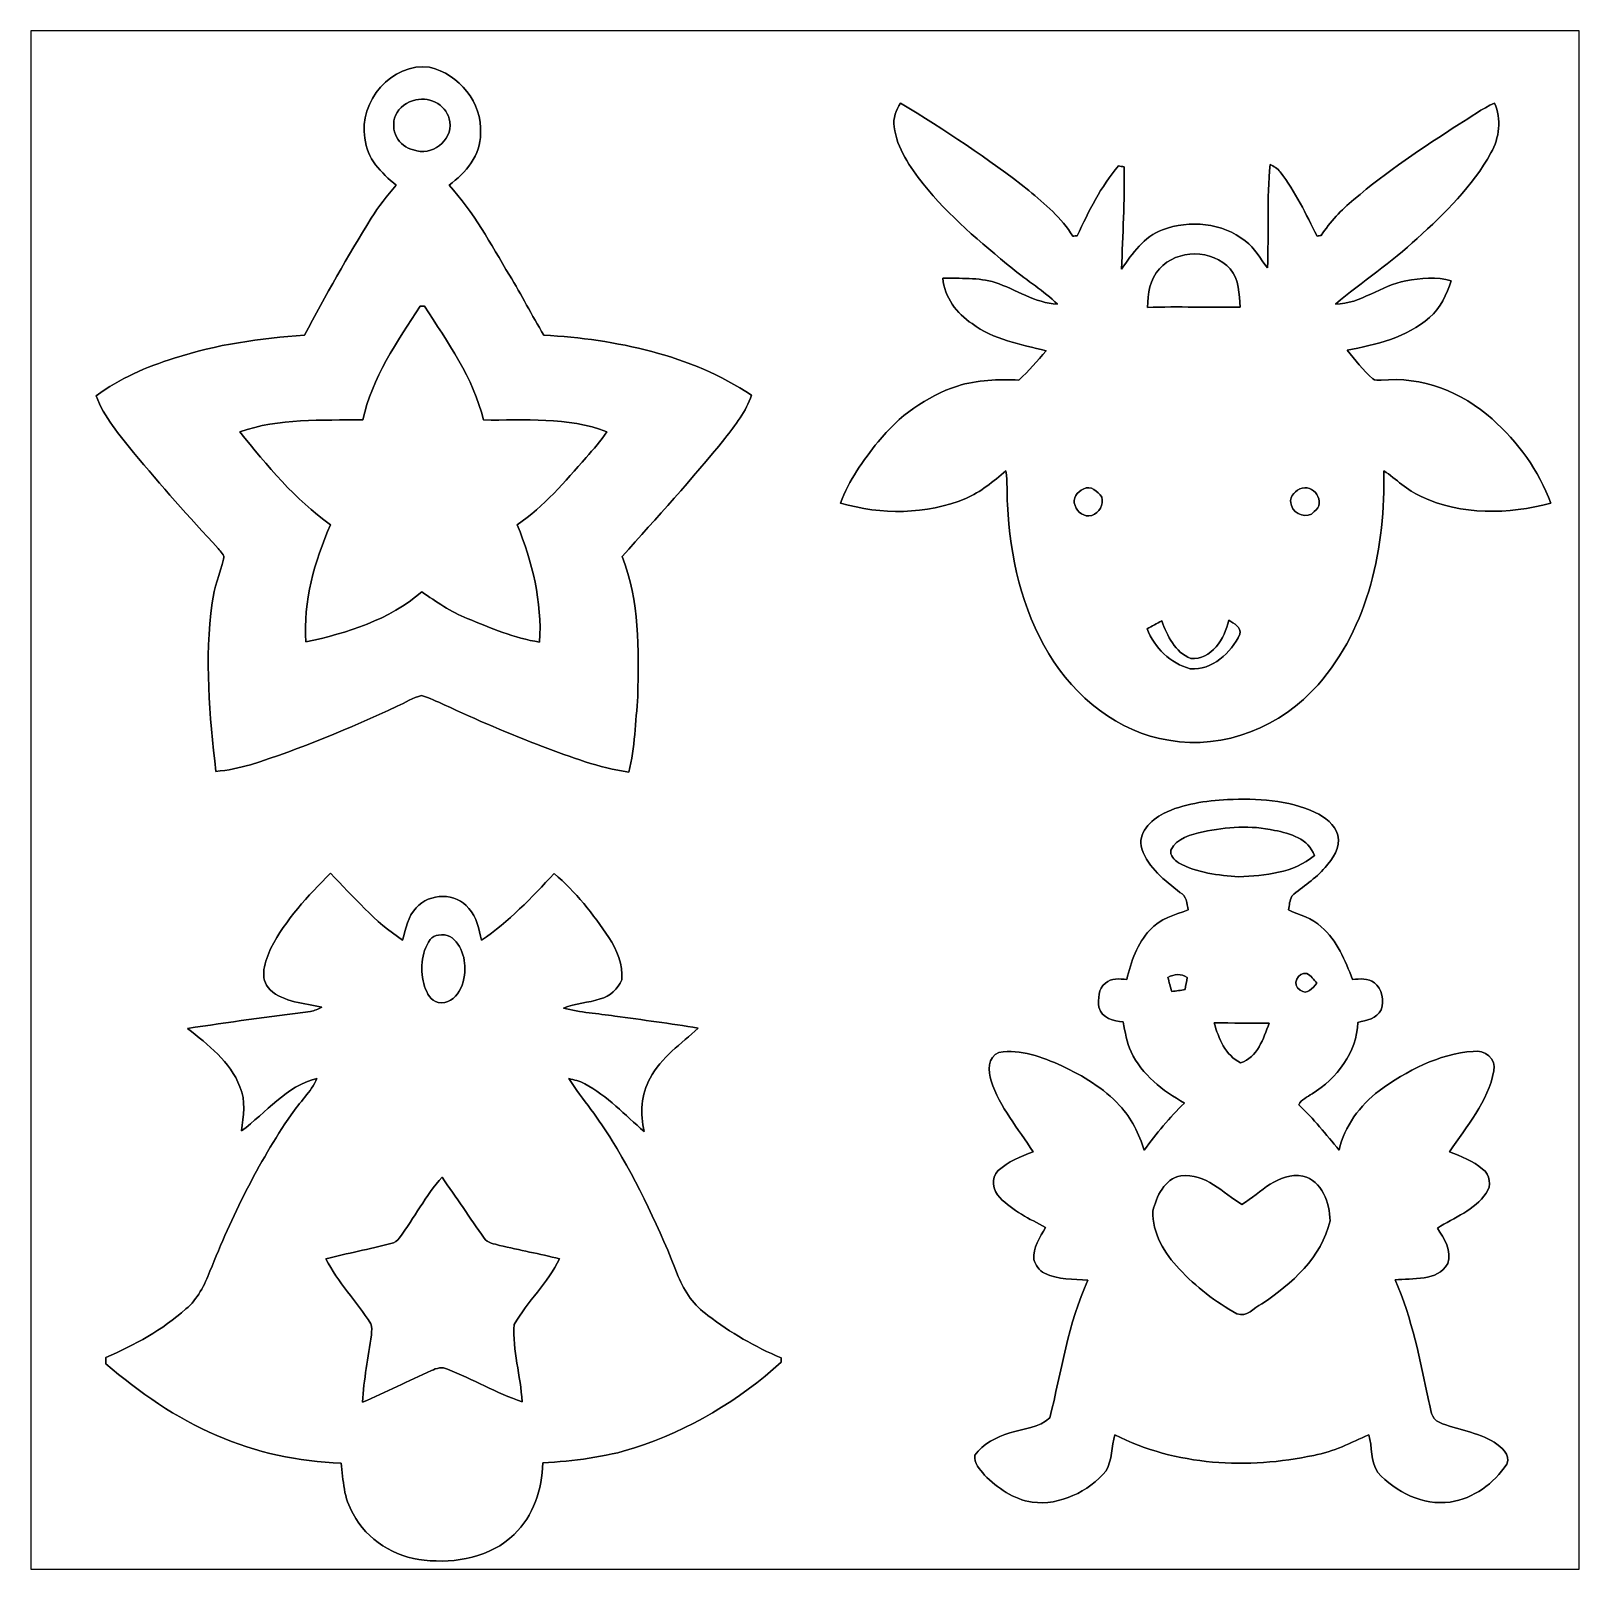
# Model space of a CAD drawing. Header units: centimetres. Extents: x -16.8 to 16.8, y -16.7 to 16.7.
import ezdxf

# ---------------------------------------------------------------- set-up
doc = ezdxf.new("R2010")
doc.units = ezdxf.units.CM
doc.header["$MEASUREMENT"] = 0
doc.layers.add('Layer 1', color=7, linetype='Continuous')

msp = doc.modelspace()

# ---------------------------------------------------------------- linework, layer by layer
at = {"layer": 'Layer 1', "color": 7}
for points, knots in [([(-16.77458, 16.66875), (-16.77458, 16.66875), (16.77458, 16.66875), (16.77458, 16.66875), (16.77458, 16.66875), (16.77458, 16.66875), (16.77458, -16.66875), (16.77458, -16.66875), (16.77458, -16.66875), (16.77458, -16.66875), (-16.77458, -16.66875), (-16.77458, -16.66875), (-16.77458, -16.66875), (-16.77458, -16.66875), (-16.77458, 16.66875), (-16.77458, 16.66875), (-16.77458, 16.66875), (-16.77458, 16.66875), (-16.77458, 16.66875), (-16.77458, 16.66875)], [0, 0, 0, 0, 0.16666667, 0.16666667, 0.16666667, 0.16666667, 0.33333333, 0.33333333, 0.33333333, 0.33333333, 0.5, 0.5, 0.5, 0.5, 0.66666667, 0.66666667, 0.66666667, 0.66666667, 1, 1, 1, 1]), ([(-9.53664, 14.3443), (-9.50419, 13.90862), (-9.17998, 13.58582), (-8.86037, 13.32794), (-8.86037, 13.32794), (-9.05369, 13.09899), (-9.24207, 12.8651), (-9.40047, 12.61004), (-9.40047, 12.61004), (-9.91623, 11.78489), (-10.39001, 10.9347), (-10.84827, 10.07674), (-10.84827, 10.07674), (-11.80112, 10.00019), (-12.75891, 9.88095), (-13.66838, 9.57439), (-13.66838, 9.57439), (-14.2688, 9.39024), (-14.85194, 9.13518), (-15.35994, 8.76124), (-15.35994, 8.76124), (-15.19731, 8.29028), (-14.85194, 7.9188), (-14.55173, 7.53181), (-14.55173, 7.53181), (-13.96012, 6.82061), (-13.34382, 6.13022), (-12.71623, 5.45077), (-12.71623, 5.45077), (-12.67531, 5.38409), (-12.56312, 5.3153), (-12.59875, 5.21935), (-12.59875, 5.21935), (-12.6873, 4.90643), (-12.80548, 4.59987), (-12.84746, 4.27531), (-12.84746, 4.27531), (-13.01503, 3.06105), (-12.9092, 1.83198), (-12.76703, 0.62089), (-12.76703, 0.62089), (-12.51232, 0.6417), (-12.26114, 0.69462), (-12.01561, 0.76447), (-12.01561, 0.76447), (-10.92588, 1.1049), (-9.87531, 1.5561), (-8.8392, 2.03235), (-8.8392, 2.03235), (-8.66246, 2.10714), (-8.49842, 2.22356), (-8.30827, 2.26236), (-8.30827, 2.26236), (-8.13611, 2.22074), (-7.97913, 2.13254), (-7.81685, 2.06304), (-7.81685, 2.06304), (-7.11835, 1.7339), (-6.4068, 1.43404), (-5.68572, 1.15782), (-5.68572, 1.15782), (-5.07788, 0.92886), (-4.46264, 0.69921), (-3.81706, 0.60254), (-3.81706, 0.60254), (-3.68935, 1.13983), (-3.66783, 1.6958), (-3.6255, 2.24473), (-3.6255, 2.24473), (-3.59974, 3.25896), (-3.58352, 4.31412), (-3.96028, 5.27509), (-3.96028, 5.27509), (-3.21451, 6.12563), (-2.44369, 6.95537), (-1.73496, 7.83731), (-1.73496, 7.83731), (-1.51236, 8.12976), (-1.27353, 8.41975), (-1.16029, 8.77605), (-1.16029, 8.77605), (-2.48461, 9.65553), (-4.0954, 9.98044), (-5.65997, 10.0778), (-5.65997, 10.0778), (-5.92067, 10.50325), (-6.14327, 10.95057), (-6.40503, 11.37532), (-6.40503, 11.37532), (-6.80755, 12.04666), (-7.1822, 12.74762), (-7.71454, 13.32794), (-7.71454, 13.32794), (-7.35789, 13.58724), (-7.01463, 13.97847), (-7.03509, 14.44625), (-7.03509, 14.44625), (-6.98288, 15.11547), (-7.49723, 15.73389), (-8.13611, 15.88488), (-8.13611, 15.88488), (-8.95244, 15.98895), (-9.67952, 15.13381), (-9.53664, 14.3443), (-9.53664, 14.3443), (-9.53664, 14.3443), (-9.53664, 14.3443), (-9.53664, 14.3443)], [0, 0, 0, 0, 0.03571429, 0.03571429, 0.03571429, 0.03571429, 0.07142857, 0.07142857, 0.07142857, 0.07142857, 0.10714286, 0.10714286, 0.10714286, 0.10714286, 0.14285714, 0.14285714, 0.14285714, 0.14285714, 0.17857143, 0.17857143, 0.17857143, 0.17857143, 0.21428571, 0.21428571, 0.21428571, 0.21428571, 0.25, 0.25, 0.25, 0.25, 0.28571429, 0.28571429, 0.28571429, 0.28571429, 0.32142857, 0.32142857, 0.32142857, 0.32142857, 0.35714286, 0.35714286, 0.35714286, 0.35714286, 0.39285714, 0.39285714, 0.39285714, 0.39285714, 0.42857143, 0.42857143, 0.42857143, 0.42857143, 0.46428571, 0.46428571, 0.46428571, 0.46428571, 0.5, 0.5, 0.5, 0.5, 0.53571429, 0.53571429, 0.53571429, 0.53571429, 0.57142857, 0.57142857, 0.57142857, 0.57142857, 0.60714286, 0.60714286, 0.60714286, 0.60714286, 0.64285714, 0.64285714, 0.64285714, 0.64285714, 0.67857143, 0.67857143, 0.67857143, 0.67857143, 0.71428571, 0.71428571, 0.71428571, 0.71428571, 0.75, 0.75, 0.75, 0.75, 0.78571429, 0.78571429, 0.78571429, 0.78571429, 0.82142857, 0.82142857, 0.82142857, 0.82142857, 0.85714286, 0.85714286, 0.85714286, 0.85714286, 0.89285714, 0.89285714, 0.89285714, 0.89285714, 0.92857143, 0.92857143, 0.92857143, 0.92857143, 1, 1, 1, 1]), ([(-8.43421, 15.17332), (-8.11107, 15.2527), (-7.73359, 15.04033), (-7.69761, 14.69813), (-7.69761, 14.69813), (-7.63799, 14.28397), (-8.09872, 13.94284), (-8.48466, 14.09312), (-8.48466, 14.09312), (-8.8138, 14.14674), (-9.00359, 14.53727), (-8.87342, 14.83572), (-8.87342, 14.83572), (-8.80251, 15.01634), (-8.62048, 15.13875), (-8.43421, 15.17332)], [0, 0, 0, 0, 0.2, 0.2, 0.2, 0.2, 0.4, 0.4, 0.4, 0.4, 0.6, 0.6, 0.6, 0.6, 1, 1, 1, 1]), ([(1.93393, 14.59265), (1.98861, 14.11887), (2.27894, 13.722), (2.55976, 13.35405), (2.55976, 13.35405), (3.11926, 12.65802), (3.80965, 12.08193), (4.49827, 11.51855), (4.49827, 11.51855), (4.81436, 11.25079), (5.17454, 11.03877), (5.47017, 10.74596), (5.47017, 10.74596), (4.98263, 10.7696), (4.57447, 11.0684), (4.12291, 11.21481), (4.12291, 11.21481), (3.75603, 11.33122), (3.36409, 11.30229), (2.98521, 11.30829), (2.98521, 11.30829), (3.02789, 10.90083), (3.28083, 10.54488), (3.6195, 10.32439), (3.6195, 10.32439), (4.08376, 9.97091), (4.67395, 9.8806), (5.22358, 9.73596), (5.22358, 9.73596), (5.04119, 9.51265), (4.84223, 9.30381), (4.63726, 9.10096), (4.63726, 9.10096), (4.18994, 9.12566), (3.73345, 9.10272), (3.302, 8.97326), (3.302, 8.97326), (2.62819, 8.74854), (2.02847, 8.3185), (1.58432, 7.76534), (1.58432, 7.76534), (1.25942, 7.36036), (0.94968, 6.9282), (0.77153, 6.43608), (0.77153, 6.43608), (1.65171, 6.17432), (2.62855, 6.18561), (3.48333, 6.5345), (3.48333, 6.5345), (3.81035, 6.67314), (4.08093, 6.90845), (4.35328, 7.1314), (4.35328, 7.1314), (4.39314, 6.8901), (4.36704, 6.64457), (4.3882, 6.40151), (4.3882, 6.40151), (4.44324, 5.27756), (4.69477, 4.13844), (5.28602, 3.169), (5.28602, 3.169), (5.84835, 2.22532), (6.78709, 1.47249), (7.88811, 1.29328), (7.88811, 1.29328), (9.08579, 1.08373), (10.33074, 1.59209), (11.11779, 2.49908), (11.11779, 2.49908), (12.22763, 3.75673), (12.57935, 5.50086), (12.5409, 7.13564), (12.5409, 7.13564), (12.81783, 6.96031), (13.04325, 6.7056), (13.35229, 6.58001), (13.35229, 6.58001), (14.22471, 6.16444), (15.24353, 6.1909), (16.16146, 6.43114), (16.16146, 6.43114), (15.90922, 7.13599), (15.44637, 7.76041), (14.8911, 8.25817), (14.8911, 8.25817), (14.24552, 8.84167), (13.3604, 9.19162), (12.48445, 9.09673), (12.48445, 9.09673), (12.42377, 9.09779), (12.35357, 9.08685), (12.30454, 9.13024), (12.30454, 9.13024), (12.09357, 9.31333), (11.92283, 9.53629), (11.74715, 9.75148), (11.74715, 9.75148), (12.37615, 9.86614), (13.03937, 10.02312), (13.53079, 10.45845), (13.53079, 10.45845), (13.77491, 10.66271), (13.90756, 10.95939), (14.00528, 11.25467), (14.00528, 11.25467), (13.68672, 11.34921), (13.34276, 11.309), (13.02138, 11.25008), (13.02138, 11.25008), (12.48551, 11.16154), (12.04807, 10.75126), (11.49315, 10.74738), (11.49315, 10.74738), (12.07417, 11.2328), (12.71341, 11.64837), (13.26374, 12.17119), (13.26374, 12.17119), (13.87228, 12.71693), (14.4653, 13.30501), (14.86641, 14.02433), (14.86641, 14.02433), (15.04915, 14.35206), (15.09854, 14.75775), (14.94472, 15.107), (14.94472, 15.107), (14.67026, 14.98565), (14.42932, 14.80291), (14.17532, 14.64627), (14.17532, 14.64627), (13.38756, 14.1418), (12.60651, 13.6211), (11.8939, 13.01291), (11.8939, 13.01291), (11.62085, 12.79066), (11.38026, 12.5289), (11.18552, 12.23539), (11.18552, 12.23539), (11.16365, 12.23186), (11.11956, 12.22516), (11.09768, 12.22199), (11.09768, 12.22199), (10.85215, 12.69682), (10.63237, 13.19248), (10.29582, 13.61228), (10.29582, 13.61228), (10.2422, 13.68813), (10.16035, 13.73258), (10.08168, 13.77632), (10.08168, 13.77632), (10.00266, 13.03126), (10.05522, 12.2809), (10.02171, 11.53407), (10.02171, 11.53407), (9.86226, 11.72916), (9.75113, 11.96622), (9.54123, 12.11615), (9.54123, 12.11615), (9.04381, 12.5162), (8.33543, 12.573), (7.74806, 12.36133), (7.74806, 12.36133), (7.34448, 12.2107), (7.09789, 11.84522), (6.86012, 11.50867), (6.86012, 11.50867), (6.88799, 12.24703), (6.9275, 12.9861), (6.9155, 13.72552), (6.9155, 13.72552), (6.87493, 13.73152), (6.83436, 13.73717), (6.79415, 13.74316), (6.79415, 13.74316), (6.40786, 13.29584), (6.14927, 12.76068), (5.90056, 12.22975), (5.90056, 12.22975), (5.87622, 12.22728), (5.82789, 12.22234), (5.80355, 12.21987), (5.80355, 12.21987), (5.56295, 12.61498), (5.20241, 12.91907), (4.84928, 13.20976), (4.84928, 13.20976), (3.97122, 13.90756), (3.02754, 14.51822), (2.07257, 15.10489), (2.07257, 15.10489), (1.97132, 14.95566), (1.90112, 14.77716), (1.93393, 14.59265), (1.93393, 14.59265), (1.93393, 14.59265), (1.93393, 14.59265), (1.93393, 14.59265)], [0, 0, 0, 0, 0.02, 0.02, 0.02, 0.02, 0.04, 0.04, 0.04, 0.04, 0.06, 0.06, 0.06, 0.06, 0.08, 0.08, 0.08, 0.08, 0.1, 0.1, 0.1, 0.1, 0.12, 0.12, 0.12, 0.12, 0.14, 0.14, 0.14, 0.14, 0.16, 0.16, 0.16, 0.16, 0.18, 0.18, 0.18, 0.18, 0.2, 0.2, 0.2, 0.2, 0.22, 0.22, 0.22, 0.22, 0.24, 0.24, 0.24, 0.24, 0.26, 0.26, 0.26, 0.26, 0.28, 0.28, 0.28, 0.28, 0.3, 0.3, 0.3, 0.3, 0.32, 0.32, 0.32, 0.32, 0.34, 0.34, 0.34, 0.34, 0.36, 0.36, 0.36, 0.36, 0.38, 0.38, 0.38, 0.38, 0.4, 0.4, 0.4, 0.4, 0.42, 0.42, 0.42, 0.42, 0.44, 0.44, 0.44, 0.44, 0.46, 0.46, 0.46, 0.46, 0.48, 0.48, 0.48, 0.48, 0.5, 0.5, 0.5, 0.5, 0.52, 0.52, 0.52, 0.52, 0.54, 0.54, 0.54, 0.54, 0.56, 0.56, 0.56, 0.56, 0.58, 0.58, 0.58, 0.58, 0.6, 0.6, 0.6, 0.6, 0.62, 0.62, 0.62, 0.62, 0.64, 0.64, 0.64, 0.64, 0.66, 0.66, 0.66, 0.66, 0.68, 0.68, 0.68, 0.68, 0.7, 0.7, 0.7, 0.7, 0.72, 0.72, 0.72, 0.72, 0.74, 0.74, 0.74, 0.74, 0.76, 0.76, 0.76, 0.76, 0.78, 0.78, 0.78, 0.78, 0.8, 0.8, 0.8, 0.8, 0.82, 0.82, 0.82, 0.82, 0.84, 0.84, 0.84, 0.84, 0.86, 0.86, 0.86, 0.86, 0.88, 0.88, 0.88, 0.88, 0.9, 0.9, 0.9, 0.9, 0.92, 0.92, 0.92, 0.92, 0.94, 0.94, 0.94, 0.94, 0.96, 0.96, 0.96, 0.96, 1, 1, 1, 1]), ([(7.68032, 11.51149), (8.06732, 11.94506), (8.83144, 11.94576), (9.21491, 11.50937), (9.21491, 11.50937), (9.40929, 11.27831), (9.40752, 10.96645), (9.43398, 10.68282), (9.43398, 10.68282), (8.76335, 10.67012), (8.09378, 10.6994), (7.42315, 10.67823), (7.42315, 10.67823), (7.42668, 10.97139), (7.46936, 11.28889), (7.68032, 11.51149)], [0, 0, 0, 0, 0.2, 0.2, 0.2, 0.2, 0.4, 0.4, 0.4, 0.4, 0.6, 0.6, 0.6, 0.6, 1, 1, 1, 1]), ([(-8.34143, 10.7061), (-8.31709, 10.70539), (-8.26805, 10.70398), (-8.24371, 10.70363), (-8.24371, 10.70363), (-7.74912, 9.92329), (-7.1822, 9.15247), (-6.97018, 8.23736), (-6.97018, 8.23736), (-6.08048, 8.22396), (-5.14209, 8.30968), (-4.29331, 7.9816), (-4.29331, 7.9816), (-4.42278, 7.78051), (-4.58505, 7.60342), (-4.74204, 7.4235), (-4.74204, 7.4235), (-5.2003, 6.90033), (-5.65538, 6.36094), (-6.23535, 5.96653), (-6.23535, 5.96653), (-5.91185, 5.16043), (-5.69419, 4.29577), (-5.75169, 3.42089), (-5.75169, 3.42089), (-6.29673, 3.5112), (-6.81073, 3.72569), (-7.31908, 3.93524), (-7.31908, 3.93524), (-7.67574, 4.07599), (-7.99006, 4.2993), (-8.30615, 4.51203), (-8.30615, 4.51203), (-9.00853, 3.90172), (-9.92293, 3.62126), (-10.8144, 3.42512), (-10.8144, 3.42512), (-10.88284, 4.30671), (-10.63025, 5.16749), (-10.28312, 5.96724), (-10.28312, 5.96724), (-11.04935, 6.51475), (-11.66389, 7.24747), (-12.24844, 7.97842), (-12.24844, 7.97842), (-11.39578, 8.28111), (-10.47362, 8.22784), (-9.58427, 8.23877), (-9.58427, 8.23877), (-9.38354, 9.15106), (-8.83708, 9.93281), (-8.34143, 10.7061)], [0, 0, 0, 0, 0.07142857, 0.07142857, 0.07142857, 0.07142857, 0.14285714, 0.14285714, 0.14285714, 0.14285714, 0.21428571, 0.21428571, 0.21428571, 0.21428571, 0.28571429, 0.28571429, 0.28571429, 0.28571429, 0.35714286, 0.35714286, 0.35714286, 0.35714286, 0.42857143, 0.42857143, 0.42857143, 0.42857143, 0.5, 0.5, 0.5, 0.5, 0.57142857, 0.57142857, 0.57142857, 0.57142857, 0.64285714, 0.64285714, 0.64285714, 0.64285714, 0.71428571, 0.71428571, 0.71428571, 0.71428571, 0.78571429, 0.78571429, 0.78571429, 0.78571429, 0.85714286, 0.85714286, 0.85714286, 0.85714286, 1, 1, 1, 1]), ([(6.03144, 6.74017), (6.20501, 6.83119), (6.33483, 6.68408), (6.43149, 6.56661), (6.43149, 6.56661), (6.48018, 6.40009), (6.37399, 6.21771), (6.21277, 6.16973), (6.21277, 6.16973), (6.05614, 6.12281), (5.89492, 6.23499), (5.85258, 6.3821), (5.85258, 6.3821), (5.7845, 6.5345), (5.90021, 6.68302), (6.03144, 6.74017)], [0, 0, 0, 0, 0.2, 0.2, 0.2, 0.2, 0.4, 0.4, 0.4, 0.4, 0.6, 0.6, 0.6, 0.6, 1, 1, 1, 1]), ([(10.72303, 6.74123), (11.01443, 6.88552), (11.31041, 6.44102), (11.03489, 6.25122), (11.03489, 6.25122), (10.89554, 6.07589), (10.59886, 6.18631), (10.54312, 6.38175), (10.54312, 6.38175), (10.47679, 6.53486), (10.59251, 6.68196), (10.72303, 6.74123)], [0, 0, 0, 0, 0.25, 0.25, 0.25, 0.25, 0.5, 0.5, 0.5, 0.5, 1, 1, 1, 1]), ([(7.41645, 3.71193), (7.51875, 3.77084), (7.62317, 3.82834), (7.72971, 3.88056), (7.72971, 3.88056), (7.85354, 3.55671), (8.01546, 3.2064), (8.35836, 3.0667), (8.35836, 3.0667), (8.81309, 3.02824), (9.09567, 3.50943), (9.18563, 3.89431), (9.18563, 3.89431), (9.29358, 3.83187), (9.46291, 3.74333), (9.42411, 3.59304), (9.42411, 3.59304), (9.22514, 3.18946), (8.8325, 2.80317), (8.34813, 2.84621), (8.34813, 2.84621), (7.92021, 2.95839), (7.57061, 3.30129), (7.41645, 3.71193)], [0, 0, 0, 0, 0.14285714, 0.14285714, 0.14285714, 0.14285714, 0.28571429, 0.28571429, 0.28571429, 0.28571429, 0.42857143, 0.42857143, 0.42857143, 0.42857143, 0.57142857, 0.57142857, 0.57142857, 0.57142857, 0.71428571, 0.71428571, 0.71428571, 0.71428571, 1, 1, 1, 1]), ([(7.76993, -0.29069), (7.49935, -0.43639), (7.18785, -0.7179), (7.30321, -1.05974), (7.30321, -1.05974), (7.43267, -1.47602), (7.80097, -1.7399), (8.12341, -2.00413), (8.12341, -2.00413), (8.27123, -2.07186), (8.27299, -2.24614), (8.30439, -2.37843), (8.30439, -2.37843), (8.01758, -2.50155), (7.68244, -2.5654), (7.47571, -2.81834), (7.47571, -2.81834), (7.19737, -3.11256), (7.06649, -3.50344), (6.97336, -3.88867), (6.97336, -3.88867), (6.81708, -3.87668), (6.63646, -3.85304), (6.51087, -3.96981), (6.51087, -3.96981), (6.34577, -4.08658), (6.35917, -4.31377), (6.36623, -4.49263), (6.36623, -4.49263), (6.44137, -4.72969), (6.68232, -4.79178), (6.89822, -4.80871), (6.89822, -4.80871), (6.93879, -5.02849), (6.96666, -5.25321), (7.06508, -5.45747), (7.06508, -5.45747), (7.30215, -5.95559), (7.75511, -6.30061), (8.22149, -6.57013), (8.22149, -6.57013), (7.90504, -6.88763), (7.61012, -7.22418), (7.34942, -7.58931), (7.34942, -7.58931), (7.24076, -7.23583), (7.07496, -6.89257), (6.81884, -6.62199), (6.81884, -6.62199), (6.471, -6.24628), (6.02509, -5.97888), (5.56542, -5.76157), (5.56542, -5.76157), (5.13927, -5.57283), (4.67748, -5.38692), (4.20229, -5.47229), (4.20229, -5.47229), (3.95217, -5.57071), (3.96134, -5.87904), (4.03507, -6.08965), (4.03507, -6.08965), (4.21852, -6.66186), (4.62703, -7.12152), (4.94206, -7.62388), (4.94206, -7.62388), (4.67501, -7.72654), (4.39949, -7.83519), (4.18783, -8.0331), (4.18783, -8.0331), (4.01955, -8.19679), (4.07106, -8.4642), (4.2231, -8.61766), (4.2231, -8.61766), (4.49968, -8.90517), (4.86304, -9.07838), (5.21053, -9.26289), (5.21053, -9.26289), (5.10011, -9.48373), (4.93219, -9.69786), (4.959, -9.96033), (4.959, -9.96033), (5.00027, -10.07957), (5.06977, -10.20516), (5.19112, -10.25913), (5.19112, -10.25913), (5.48322, -10.39601), (5.81766, -10.39072), (6.13234, -10.40483), (6.13234, -10.40483), (5.69912, -11.34816), (5.55696, -12.38956), (5.30684, -13.38827), (5.30684, -13.38827), (5.07647, -13.60734), (4.72757, -13.61828), (4.4383, -13.71847), (4.4383, -13.71847), (4.14937, -13.80702), (3.85904, -13.9513), (3.67947, -14.20248), (3.67947, -14.20248), (3.65725, -14.37957), (3.79024, -14.50552), (3.88902, -14.63146), (3.88902, -14.63146), (4.17266, -14.91439), (4.51838, -15.15851), (4.92407, -15.21883), (4.92407, -15.21883), (5.53332, -15.29539), (6.13692, -14.99164), (6.5278, -14.54009), (6.5278, -14.54009), (6.65656, -14.30126), (6.64245, -14.01692), (6.7123, -13.75974), (6.7123, -13.75974), (8.0331, -14.43002), (9.59661, -14.51257), (11.02783, -14.20424), (11.02783, -14.20424), (11.45046, -14.12663), (11.83358, -13.93119), (12.22128, -13.75657), (12.22128, -13.75657), (12.29395, -14.02609), (12.25197, -14.33724), (12.41178, -14.57678), (12.41178, -14.57678), (12.80795, -14.99799), (13.39074, -15.30032), (13.98376, -15.21566), (13.98376, -15.21566), (14.49141, -15.14651), (14.92497, -14.80855), (15.21072, -14.39898), (15.21072, -14.39898), (15.29539, -14.17779), (15.08936, -14.02786), (14.93732, -13.92061), (14.93732, -13.92061), (14.57184, -13.69554), (14.13157, -13.65426), (13.74281, -13.48881), (13.74281, -13.48881), (13.56431, -13.41543), (13.56007, -13.19389), (13.52091, -13.03655), (13.52091, -13.03655), (13.33041, -12.14649), (13.15896, -11.23915), (12.78749, -10.40236), (12.78749, -10.40236), (13.16743, -10.35367), (13.70012, -10.44787), (13.92978, -10.04923), (13.92978, -10.04923), (14.02609, -9.77194), (13.84617, -9.50277), (13.70401, -9.27911), (13.70401, -9.27911), (14.06984, -9.0484), (14.51116, -8.89212), (14.76128, -8.51817), (14.76128, -8.51817), (14.88687, -8.36436), (14.84066, -8.11424), (14.68543, -7.99853), (14.68543, -7.99853), (14.47694, -7.81826), (14.21659, -7.72548), (13.96577, -7.62247), (13.96577, -7.62247), (14.33654, -7.07214), (14.80538, -6.54121), (14.92991, -5.86881), (14.92991, -5.86881), (14.992, -5.61199), (14.72142, -5.39715), (14.48153, -5.4483), (14.48153, -5.4483), (13.72941, -5.49981), (13.04396, -5.87446), (12.43965, -6.30096), (12.43965, -6.30096), (12.02408, -6.62023), (11.69423, -7.07072), (11.5757, -7.58649), (11.5757, -7.58649), (11.29418, -7.25064), (11.02042, -6.90774), (10.70363, -6.604), (10.70363, -6.604), (10.75267, -6.4837), (10.89519, -6.44454), (10.98797, -6.36588), (10.98797, -6.36588), (11.52772, -6.03885), (11.95776, -5.46876), (11.98139, -4.82106), (11.98139, -4.82106), (12.16519, -4.77414), (12.39485, -4.7431), (12.48339, -4.54625), (12.48339, -4.54625), (12.55642, -4.34728), (12.5035, -4.09787), (12.33876, -3.95993), (12.33876, -3.95993), (12.20399, -3.85621), (12.02514, -3.87703), (11.86674, -3.88867), (11.86674, -3.88867), (11.69987, -3.47733), (11.53407, -3.04447), (11.1887, -2.74673), (11.1887, -2.74673), (10.98973, -2.55976), (10.71845, -2.49167), (10.47538, -2.38266), (10.47538, -2.38266), (10.49867, -2.28212), (10.50114, -2.17382), (10.55088, -2.08209), (10.55088, -2.08209), (10.78442, -1.86796), (11.06734, -1.71027), (11.27231, -1.46438), (11.27231, -1.46438), (11.43776, -1.27388), (11.60321, -1.03188), (11.55065, -0.76482), (11.55065, -0.76482), (11.47621, -0.53164), (11.27125, -0.36971), (11.05711, -0.27023), (11.05711, -0.27023), (10.46727, 0.00988), (9.79629, 0.03598), (9.15529, 0.00776), (9.15529, 0.00776), (8.68292, -0.0187), (8.19961, -0.08079), (7.76993, -0.29069), (7.76993, -0.29069), (7.76993, -0.29069), (7.76993, -0.29069), (7.76993, -0.29069)], [0, 0, 0, 0, 0.01587302, 0.01587302, 0.01587302, 0.01587302, 0.03174603, 0.03174603, 0.03174603, 0.03174603, 0.04761905, 0.04761905, 0.04761905, 0.04761905, 0.06349206, 0.06349206, 0.06349206, 0.06349206, 0.07936508, 0.07936508, 0.07936508, 0.07936508, 0.0952381, 0.0952381, 0.0952381, 0.0952381, 0.11111111, 0.11111111, 0.11111111, 0.11111111, 0.12698413, 0.12698413, 0.12698413, 0.12698413, 0.14285714, 0.14285714, 0.14285714, 0.14285714, 0.15873016, 0.15873016, 0.15873016, 0.15873016, 0.17460317, 0.17460317, 0.17460317, 0.17460317, 0.19047619, 0.19047619, 0.19047619, 0.19047619, 0.20634921, 0.20634921, 0.20634921, 0.20634921, 0.22222222, 0.22222222, 0.22222222, 0.22222222, 0.23809524, 0.23809524, 0.23809524, 0.23809524, 0.25396825, 0.25396825, 0.25396825, 0.25396825, 0.26984127, 0.26984127, 0.26984127, 0.26984127, 0.28571429, 0.28571429, 0.28571429, 0.28571429, 0.3015873, 0.3015873, 0.3015873, 0.3015873, 0.31746032, 0.31746032, 0.31746032, 0.31746032, 0.33333333, 0.33333333, 0.33333333, 0.33333333, 0.34920635, 0.34920635, 0.34920635, 0.34920635, 0.36507937, 0.36507937, 0.36507937, 0.36507937, 0.38095238, 0.38095238, 0.38095238, 0.38095238, 0.3968254, 0.3968254, 0.3968254, 0.3968254, 0.41269841, 0.41269841, 0.41269841, 0.41269841, 0.42857143, 0.42857143, 0.42857143, 0.42857143, 0.44444444, 0.44444444, 0.44444444, 0.44444444, 0.46031746, 0.46031746, 0.46031746, 0.46031746, 0.47619048, 0.47619048, 0.47619048, 0.47619048, 0.49206349, 0.49206349, 0.49206349, 0.49206349, 0.50793651, 0.50793651, 0.50793651, 0.50793651, 0.52380952, 0.52380952, 0.52380952, 0.52380952, 0.53968254, 0.53968254, 0.53968254, 0.53968254, 0.55555556, 0.55555556, 0.55555556, 0.55555556, 0.57142857, 0.57142857, 0.57142857, 0.57142857, 0.58730159, 0.58730159, 0.58730159, 0.58730159, 0.6031746, 0.6031746, 0.6031746, 0.6031746, 0.61904762, 0.61904762, 0.61904762, 0.61904762, 0.63492063, 0.63492063, 0.63492063, 0.63492063, 0.65079365, 0.65079365, 0.65079365, 0.65079365, 0.66666667, 0.66666667, 0.66666667, 0.66666667, 0.68253968, 0.68253968, 0.68253968, 0.68253968, 0.6984127, 0.6984127, 0.6984127, 0.6984127, 0.71428571, 0.71428571, 0.71428571, 0.71428571, 0.73015873, 0.73015873, 0.73015873, 0.73015873, 0.74603175, 0.74603175, 0.74603175, 0.74603175, 0.76190476, 0.76190476, 0.76190476, 0.76190476, 0.77777778, 0.77777778, 0.77777778, 0.77777778, 0.79365079, 0.79365079, 0.79365079, 0.79365079, 0.80952381, 0.80952381, 0.80952381, 0.80952381, 0.82539683, 0.82539683, 0.82539683, 0.82539683, 0.84126984, 0.84126984, 0.84126984, 0.84126984, 0.85714286, 0.85714286, 0.85714286, 0.85714286, 0.87301587, 0.87301587, 0.87301587, 0.87301587, 0.88888889, 0.88888889, 0.88888889, 0.88888889, 0.9047619, 0.9047619, 0.9047619, 0.9047619, 0.92063492, 0.92063492, 0.92063492, 0.92063492, 0.93650794, 0.93650794, 0.93650794, 0.93650794, 0.95238095, 0.95238095, 0.95238095, 0.95238095, 0.96825397, 0.96825397, 0.96825397, 0.96825397, 1, 1, 1, 1]), ([(8.62718, -0.68827), (9.13447, -0.58596), (9.66435, -0.54116), (10.17305, -0.65828), (10.17305, -0.65828), (10.51172, -0.72143), (10.91353, -0.84067), (11.03877, -1.20227), (11.03877, -1.20227), (10.59074, -1.59244), (9.96738, -1.63089), (9.40223, -1.66511), (9.40223, -1.66511), (8.95773, -1.63019), (8.49136, -1.58256), (8.09484, -1.35925), (8.09484, -1.35925), (8.00664, -1.3014), (7.90187, -1.20227), (7.92974, -1.08726), (7.92974, -1.08726), (8.05109, -0.81774), (8.37106, -0.75459), (8.62718, -0.68827)], [0, 0, 0, 0, 0.14285714, 0.14285714, 0.14285714, 0.14285714, 0.28571429, 0.28571429, 0.28571429, 0.28571429, 0.42857143, 0.42857143, 0.42857143, 0.42857143, 0.57142857, 0.57142857, 0.57142857, 0.57142857, 0.71428571, 0.71428571, 0.71428571, 0.71428571, 1, 1, 1, 1]), ([(-11.57464, -3.21134), (-11.70023, -3.48121), (-11.8424, -3.8735), (-11.59263, -4.11339), (-11.59263, -4.11339), (-11.29312, -4.39208), (-10.84651, -4.39737), (-10.46798, -4.49192), (-10.46798, -4.49192), (-10.5477, -4.53214), (-10.63061, -4.56812), (-10.71915, -4.58258), (-10.71915, -4.58258), (-11.60745, -4.69477), (-12.49468, -4.81718), (-13.38016, -4.95159), (-13.38016, -4.95159), (-12.93707, -5.30296), (-12.45976, -5.66984), (-12.24456, -6.21418), (-12.24456, -6.21418), (-12.11121, -6.52004), (-12.17189, -6.85165), (-12.2114, -7.16986), (-12.2114, -7.16986), (-11.6773, -6.78215), (-11.24479, -6.19619), (-10.57593, -6.03391), (-10.57593, -6.03391), (-10.70363, -6.33342), (-10.95975, -6.55073), (-11.13543, -6.82061), (-11.13543, -6.82061), (-11.86004, -7.87294), (-12.41919, -9.02864), (-12.89509, -10.21186), (-12.89509, -10.21186), (-13.01044, -10.51525), (-13.16426, -10.81828), (-13.41614, -11.03101), (-13.41614, -11.03101), (-13.92238, -11.48821), (-14.53127, -11.81241), (-15.1511, -12.08617), (-15.1511, -12.08617), (-15.15039, -12.12991), (-15.14969, -12.17401), (-15.14863, -12.21846), (-15.14863, -12.21846), (-14.42473, -12.84182), (-13.63274, -13.39991), (-12.74798, -13.77103), (-12.74798, -13.77103), (-11.90131, -14.15133), (-10.97598, -14.33795), (-10.05064, -14.37111), (-10.05064, -14.37111), (-10.00831, -14.74294), (-10.00019, -15.14475), (-9.78923, -15.46931), (-9.78923, -15.46931), (-9.50136, -16.04363), (-8.88224, -16.41122), (-8.25288, -16.47507), (-8.25288, -16.47507), (-7.57096, -16.5541), (-6.81038, -16.41616), (-6.30484, -15.9198), (-6.30484, -15.9198), (-5.88222, -15.52046), (-5.69948, -14.93661), (-5.68149, -14.36829), (-5.68149, -14.36829), (-5.01121, -14.32454), (-4.33776, -14.24975), (-3.69535, -14.04373), (-3.69535, -14.04373), (-2.51813, -13.66026), (-1.42593, -13.01926), (-0.51364, -12.18318), (-0.51364, -12.18318), (-0.51435, -12.16096), (-0.51611, -12.11651), (-0.51717, -12.09428), (-0.51717, -12.09428), (-1.08091, -11.85228), (-1.6196, -11.54606), (-2.10608, -11.17247), (-2.10608, -11.17247), (-2.39501, -10.95869), (-2.61479, -10.66059), (-2.74567, -10.32686), (-2.74567, -10.32686), (-3.14149, -9.31051), (-3.60998, -8.32026), (-4.17618, -7.38752), (-4.17618, -7.38752), (-4.45841, -6.91515), (-4.81789, -6.49676), (-5.12128, -6.03991), (-5.12128, -6.03991), (-5.00204, -6.06284), (-4.88139, -6.09141), (-4.77379, -6.15139), (-4.77379, -6.15139), (-4.28237, -6.4135), (-3.90172, -6.82907), (-3.48368, -7.1882), (-3.48368, -7.1882), (-3.57223, -6.80261), (-3.55706, -6.37963), (-3.35739, -6.03109), (-3.35739, -6.03109), (-3.11997, -5.57601), (-2.6797, -5.28638), (-2.31599, -4.94418), (-2.31599, -4.94418), (-2.91606, -4.84611), (-3.51896, -4.76673), (-4.12115, -4.68312), (-4.12115, -4.68312), (-4.49227, -4.62668), (-4.8708, -4.6101), (-5.23452, -4.51062), (-5.23452, -4.51062), (-4.98228, -4.39843), (-4.69724, -4.40161), (-4.43794, -4.30953), (-4.43794, -4.30953), (-4.22769, -4.25909), (-4.04883, -4.0954), (-3.97193, -3.89467), (-3.97193, -3.89467), (-3.94335, -3.56835), (-4.07529, -3.24979), (-4.25062, -2.98168), (-4.25062, -2.98168), (-4.58893, -2.47579), (-4.96746, -1.98684), (-5.43807, -1.59597), (-5.43807, -1.59597), (-5.92349, -2.11631), (-6.42091, -2.63666), (-7.00969, -3.04165), (-7.00969, -3.04165), (-7.07108, -2.79894), (-7.10812, -2.53965), (-7.28663, -2.34844), (-7.28663, -2.34844), (-7.55791, -1.99743), (-8.13999, -2.01366), (-8.42469, -2.33504), (-8.42469, -2.33504), (-8.61025, -2.52166), (-8.6487, -2.79259), (-8.72031, -3.03459), (-8.72031, -3.03459), (-9.32427, -2.64971), (-9.78394, -2.09127), (-10.28418, -1.58926), (-10.28418, -1.58926), (-10.77101, -2.07963), (-11.25679, -2.59115), (-11.57464, -3.21134)], [0, 0, 0, 0, 0.02380952, 0.02380952, 0.02380952, 0.02380952, 0.04761905, 0.04761905, 0.04761905, 0.04761905, 0.07142857, 0.07142857, 0.07142857, 0.07142857, 0.0952381, 0.0952381, 0.0952381, 0.0952381, 0.11904762, 0.11904762, 0.11904762, 0.11904762, 0.14285714, 0.14285714, 0.14285714, 0.14285714, 0.16666667, 0.16666667, 0.16666667, 0.16666667, 0.19047619, 0.19047619, 0.19047619, 0.19047619, 0.21428571, 0.21428571, 0.21428571, 0.21428571, 0.23809524, 0.23809524, 0.23809524, 0.23809524, 0.26190476, 0.26190476, 0.26190476, 0.26190476, 0.28571429, 0.28571429, 0.28571429, 0.28571429, 0.30952381, 0.30952381, 0.30952381, 0.30952381, 0.33333333, 0.33333333, 0.33333333, 0.33333333, 0.35714286, 0.35714286, 0.35714286, 0.35714286, 0.38095238, 0.38095238, 0.38095238, 0.38095238, 0.4047619, 0.4047619, 0.4047619, 0.4047619, 0.42857143, 0.42857143, 0.42857143, 0.42857143, 0.45238095, 0.45238095, 0.45238095, 0.45238095, 0.47619048, 0.47619048, 0.47619048, 0.47619048, 0.5, 0.5, 0.5, 0.5, 0.52380952, 0.52380952, 0.52380952, 0.52380952, 0.54761905, 0.54761905, 0.54761905, 0.54761905, 0.57142857, 0.57142857, 0.57142857, 0.57142857, 0.5952381, 0.5952381, 0.5952381, 0.5952381, 0.61904762, 0.61904762, 0.61904762, 0.61904762, 0.64285714, 0.64285714, 0.64285714, 0.64285714, 0.66666667, 0.66666667, 0.66666667, 0.66666667, 0.69047619, 0.69047619, 0.69047619, 0.69047619, 0.71428571, 0.71428571, 0.71428571, 0.71428571, 0.73809524, 0.73809524, 0.73809524, 0.73809524, 0.76190476, 0.76190476, 0.76190476, 0.76190476, 0.78571429, 0.78571429, 0.78571429, 0.78571429, 0.80952381, 0.80952381, 0.80952381, 0.80952381, 0.83333333, 0.83333333, 0.83333333, 0.83333333, 0.85714286, 0.85714286, 0.85714286, 0.85714286, 0.88095238, 0.88095238, 0.88095238, 0.88095238, 0.9047619, 0.9047619, 0.9047619, 0.9047619, 0.92857143, 0.92857143, 0.92857143, 0.92857143, 0.95238095, 0.95238095, 0.95238095, 0.95238095, 1, 1, 1, 1]), ([(-7.94138, -2.92629), (-7.57379, -2.85856), (-7.37799, -3.29071), (-7.37411, -3.59551), (-7.37411, -3.59551), (-7.34095, -3.93312), (-7.53604, -4.44994), (-7.95161, -4.38891), (-7.95161, -4.38891), (-8.1153, -4.35575), (-8.18938, -4.18253), (-8.24406, -4.04389), (-8.24406, -4.04389), (-8.34249, -3.70946), (-8.33014, -3.31646), (-8.12306, -3.02436), (-8.12306, -3.02436), (-8.08143, -2.96545), (-8.01194, -2.93335), (-7.94138, -2.92629)], [0, 0, 0, 0, 0.16666667, 0.16666667, 0.16666667, 0.16666667, 0.33333333, 0.33333333, 0.33333333, 0.33333333, 0.5, 0.5, 0.5, 0.5, 0.66666667, 0.66666667, 0.66666667, 0.66666667, 1, 1, 1, 1]), ([(7.86624, -3.8481), (7.99853, -3.76767), (8.15128, -3.76343), (8.28428, -3.84493), (8.28428, -3.84493), (8.26805, -3.93312), (8.25218, -4.02202), (8.23701, -4.11092), (8.23701, -4.11092), (8.14035, -4.12432), (8.04192, -4.13597), (7.94738, -4.15078), (7.94738, -4.15078), (7.91986, -4.05165), (7.88741, -3.94582), (7.86624, -3.8481)], [0, 0, 0, 0, 0.2, 0.2, 0.2, 0.2, 0.4, 0.4, 0.4, 0.4, 0.6, 0.6, 0.6, 0.6, 1, 1, 1, 1]), ([(10.73326, -4.11868), (10.53536, -4.02096), (10.67929, -3.71722), (10.87755, -3.7592), (10.87755, -3.7592), (10.9661, -3.81), (11.02572, -3.89608), (11.09274, -3.97087), (11.09274, -3.97087), (11.00349, -4.0707), (10.8772, -4.24251), (10.73326, -4.11868)], [0, 0, 0, 0, 0.25, 0.25, 0.25, 0.25, 0.5, 0.5, 0.5, 0.5, 1, 1, 1, 1]), ([(8.86954, -4.83164), (9.265, -4.83059), (9.66082, -4.84046), (10.05664, -4.8387), (10.05664, -4.8387), (9.93775, -5.16184), (9.80369, -5.59047), (9.43963, -5.6963), (9.43963, -5.6963), (9.1119, -5.53649), (8.96056, -5.16572), (8.86954, -4.83164)], [0, 0, 0, 0, 0.25, 0.25, 0.25, 0.25, 0.5, 0.5, 0.5, 0.5, 1, 1, 1, 1]), ([(-8.78487, -9.48937), (-8.47161, -9.05545), (-8.21937, -8.57709), (-7.86624, -8.1728), (-7.86624, -8.1728), (-7.56109, -8.61307), (-7.26087, -9.05686), (-6.9536, -9.49607), (-6.9536, -9.49607), (-6.87846, -9.60579), (-6.73806, -9.61954), (-6.61882, -9.65376), (-6.61882, -9.65376), (-6.18596, -9.7536), (-5.74993, -9.83968), (-5.31777, -9.9441), (-5.31777, -9.9441), (-5.57812, -10.46268), (-6.01028, -10.87085), (-6.30308, -11.36756), (-6.30308, -11.36756), (-6.34012, -11.92953), (-6.16268, -12.48304), (-6.12951, -13.04431), (-6.12951, -13.04431), (-6.68584, -12.85099), (-7.20125, -12.55713), (-7.747, -12.33664), (-7.747, -12.33664), (-7.85742, -12.27878), (-7.98936, -12.31582), (-8.09519, -12.36521), (-8.09519, -12.36521), (-8.59614, -12.58817), (-9.08332, -12.84146), (-9.58956, -13.05242), (-9.58956, -13.05242), (-9.56769, -12.56065), (-9.45586, -12.07911), (-9.39694, -11.59193), (-9.39694, -11.59193), (-9.39377, -11.51114), (-9.36978, -11.42224), (-9.41246, -11.35133), (-9.41246, -11.35133), (-9.71303, -10.86732), (-10.12896, -10.45633), (-10.38119, -9.94269), (-10.38119, -9.94269), (-9.91341, -9.82804), (-9.44033, -9.73455), (-8.97396, -9.61425), (-8.97396, -9.61425), (-8.89847, -9.59626), (-8.82968, -9.55322), (-8.78487, -9.48937)], [0, 0, 0, 0, 0.06666667, 0.06666667, 0.06666667, 0.06666667, 0.13333333, 0.13333333, 0.13333333, 0.13333333, 0.2, 0.2, 0.2, 0.2, 0.26666667, 0.26666667, 0.26666667, 0.26666667, 0.33333333, 0.33333333, 0.33333333, 0.33333333, 0.4, 0.4, 0.4, 0.4, 0.46666667, 0.46666667, 0.46666667, 0.46666667, 0.53333333, 0.53333333, 0.53333333, 0.53333333, 0.6, 0.6, 0.6, 0.6, 0.66666667, 0.66666667, 0.66666667, 0.66666667, 0.73333333, 0.73333333, 0.73333333, 0.73333333, 0.8, 0.8, 0.8, 0.8, 0.86666667, 0.86666667, 0.86666667, 0.86666667, 1, 1, 1, 1]), ([(8.14634, -8.1474), (8.67974, -8.08179), (9.05581, -8.51958), (9.47032, -8.76759), (9.47032, -8.76759), (9.88131, -8.50688), (10.25207, -8.06203), (10.79077, -8.15022), (10.79077, -8.15022), (11.20457, -8.25288), (11.37497, -8.73866), (11.37779, -9.11931), (11.37779, -9.11931), (11.19822, -9.91482), (10.54876, -10.48808), (9.89789, -10.92235), (9.89789, -10.92235), (9.72749, -11.00843), (9.57121, -11.21516), (9.35778, -11.1379), (9.35778, -11.1379), (8.89847, -10.87579), (8.47161, -10.55123), (8.10895, -10.16529), (8.10895, -10.16529), (7.79392, -9.82274), (7.52334, -9.39236), (7.53604, -8.9094), (7.53604, -8.9094), (7.62141, -8.59614), (7.78369, -8.20596), (8.14634, -8.1474)], [0, 0, 0, 0, 0.11111111, 0.11111111, 0.11111111, 0.11111111, 0.22222222, 0.22222222, 0.22222222, 0.22222222, 0.33333333, 0.33333333, 0.33333333, 0.33333333, 0.44444444, 0.44444444, 0.44444444, 0.44444444, 0.55555556, 0.55555556, 0.55555556, 0.55555556, 0.66666667, 0.66666667, 0.66666667, 0.66666667, 0.77777778, 0.77777778, 0.77777778, 0.77777778, 1, 1, 1, 1])]:
    msp.add_open_spline(points, degree=3, knots=knots, dxfattribs=at)
at = {"layer": 'Layer 1', "color": 251}
for points, knots in [([(-9.53664, 14.3443), (-9.67952, 15.13381), (-8.95244, 15.98895), (-8.13611, 15.88488), (-8.13611, 15.88488), (-7.49723, 15.73389), (-6.98288, 15.11547), (-7.03509, 14.44625), (-7.03509, 14.44625), (-7.01463, 13.97847), (-7.35789, 13.58724), (-7.71454, 13.32794), (-7.71454, 13.32794), (-7.1822, 12.74762), (-6.80755, 12.04666), (-6.40503, 11.37532), (-6.40503, 11.37532), (-6.14327, 10.95057), (-5.92067, 10.50325), (-5.65997, 10.0778), (-5.65997, 10.0778), (-4.0954, 9.98044), (-2.48461, 9.65553), (-1.16029, 8.77605), (-1.16029, 8.77605), (-1.27353, 8.41975), (-1.51236, 8.12976), (-1.73496, 7.83731), (-1.73496, 7.83731), (-2.44369, 6.95537), (-3.21451, 6.12563), (-3.96028, 5.27509), (-3.96028, 5.27509), (-3.58352, 4.31412), (-3.59974, 3.25896), (-3.6255, 2.24473), (-3.6255, 2.24473), (-3.66783, 1.6958), (-3.68935, 1.13983), (-3.81706, 0.60254), (-3.81706, 0.60254), (-4.46264, 0.69921), (-5.07788, 0.92886), (-5.68572, 1.15782), (-5.68572, 1.15782), (-6.4068, 1.43404), (-7.11835, 1.7339), (-7.81685, 2.06304), (-7.81685, 2.06304), (-7.97913, 2.13254), (-8.13611, 2.22074), (-8.30827, 2.26236), (-8.30827, 2.26236), (-8.49842, 2.22356), (-8.66246, 2.10714), (-8.8392, 2.03235), (-8.8392, 2.03235), (-9.87531, 1.5561), (-10.92588, 1.1049), (-12.01561, 0.76447), (-12.01561, 0.76447), (-12.26114, 0.69462), (-12.51232, 0.6417), (-12.76703, 0.62089), (-12.76703, 0.62089), (-12.9092, 1.83198), (-13.01503, 3.06105), (-12.84746, 4.27531), (-12.84746, 4.27531), (-12.80548, 4.59987), (-12.6873, 4.90643), (-12.59875, 5.21935), (-12.59875, 5.21935), (-12.56312, 5.3153), (-12.67531, 5.38409), (-12.71623, 5.45077), (-12.71623, 5.45077), (-13.34382, 6.13022), (-13.96012, 6.82061), (-14.55173, 7.53181), (-14.55173, 7.53181), (-14.85194, 7.9188), (-15.19731, 8.29028), (-15.35994, 8.76124), (-15.35994, 8.76124), (-14.85194, 9.13518), (-14.2688, 9.39024), (-13.66838, 9.57439), (-13.66838, 9.57439), (-12.75891, 9.88095), (-11.80112, 10.00019), (-10.84827, 10.07674), (-10.84827, 10.07674), (-10.39001, 10.9347), (-9.91623, 11.78489), (-9.40047, 12.61004), (-9.40047, 12.61004), (-9.24207, 12.8651), (-9.05369, 13.09899), (-8.86037, 13.32794), (-8.86037, 13.32794), (-9.17998, 13.58582), (-9.50419, 13.90862), (-9.53664, 14.3443), (-9.53664, 14.3443), (-9.53664, 14.3443), (-9.53664, 14.3443), (-9.53664, 14.3443)], [0, 0, 0, 0, 0.03571429, 0.03571429, 0.03571429, 0.03571429, 0.07142857, 0.07142857, 0.07142857, 0.07142857, 0.10714286, 0.10714286, 0.10714286, 0.10714286, 0.14285714, 0.14285714, 0.14285714, 0.14285714, 0.17857143, 0.17857143, 0.17857143, 0.17857143, 0.21428571, 0.21428571, 0.21428571, 0.21428571, 0.25, 0.25, 0.25, 0.25, 0.28571429, 0.28571429, 0.28571429, 0.28571429, 0.32142857, 0.32142857, 0.32142857, 0.32142857, 0.35714286, 0.35714286, 0.35714286, 0.35714286, 0.39285714, 0.39285714, 0.39285714, 0.39285714, 0.42857143, 0.42857143, 0.42857143, 0.42857143, 0.46428571, 0.46428571, 0.46428571, 0.46428571, 0.5, 0.5, 0.5, 0.5, 0.53571429, 0.53571429, 0.53571429, 0.53571429, 0.57142857, 0.57142857, 0.57142857, 0.57142857, 0.60714286, 0.60714286, 0.60714286, 0.60714286, 0.64285714, 0.64285714, 0.64285714, 0.64285714, 0.67857143, 0.67857143, 0.67857143, 0.67857143, 0.71428571, 0.71428571, 0.71428571, 0.71428571, 0.75, 0.75, 0.75, 0.75, 0.78571429, 0.78571429, 0.78571429, 0.78571429, 0.82142857, 0.82142857, 0.82142857, 0.82142857, 0.85714286, 0.85714286, 0.85714286, 0.85714286, 0.89285714, 0.89285714, 0.89285714, 0.89285714, 0.92857143, 0.92857143, 0.92857143, 0.92857143, 1, 1, 1, 1]), ([(-8.43421, 15.17332), (-8.62048, 15.13875), (-8.80251, 15.01634), (-8.87342, 14.83572), (-8.87342, 14.83572), (-9.00359, 14.53727), (-8.8138, 14.14674), (-8.48466, 14.09312), (-8.48466, 14.09312), (-8.09872, 13.94284), (-7.63799, 14.28397), (-7.69761, 14.69813), (-7.69761, 14.69813), (-7.73359, 15.04033), (-8.11107, 15.2527), (-8.43421, 15.17332), (-8.43421, 15.17332), (-8.43421, 15.17332), (-8.43421, 15.17332), (-8.43421, 15.17332)], [0, 0, 0, 0, 0.16666667, 0.16666667, 0.16666667, 0.16666667, 0.33333333, 0.33333333, 0.33333333, 0.33333333, 0.5, 0.5, 0.5, 0.5, 0.66666667, 0.66666667, 0.66666667, 0.66666667, 1, 1, 1, 1]), ([(1.93393, 14.59265), (1.90112, 14.77716), (1.97132, 14.95566), (2.07257, 15.10489), (2.07257, 15.10489), (3.02754, 14.51822), (3.97122, 13.90756), (4.84928, 13.20976), (4.84928, 13.20976), (5.20241, 12.91907), (5.56295, 12.61498), (5.80355, 12.21987), (5.80355, 12.21987), (5.82789, 12.22234), (5.87622, 12.22728), (5.90056, 12.22975), (5.90056, 12.22975), (6.14927, 12.76068), (6.40786, 13.29584), (6.79415, 13.74316), (6.79415, 13.74316), (6.83436, 13.73717), (6.87493, 13.73152), (6.9155, 13.72552), (6.9155, 13.72552), (6.9275, 12.9861), (6.88799, 12.24703), (6.86012, 11.50867), (6.86012, 11.50867), (7.09789, 11.84522), (7.34448, 12.2107), (7.74806, 12.36133), (7.74806, 12.36133), (8.33543, 12.573), (9.04381, 12.5162), (9.54123, 12.11615), (9.54123, 12.11615), (9.75113, 11.96622), (9.86226, 11.72916), (10.02171, 11.53407), (10.02171, 11.53407), (10.05522, 12.2809), (10.00266, 13.03126), (10.08168, 13.77632), (10.08168, 13.77632), (10.16035, 13.73258), (10.2422, 13.68813), (10.29582, 13.61228), (10.29582, 13.61228), (10.63237, 13.19248), (10.85215, 12.69682), (11.09768, 12.22199), (11.09768, 12.22199), (11.11956, 12.22516), (11.16365, 12.23186), (11.18552, 12.23539), (11.18552, 12.23539), (11.38026, 12.5289), (11.62085, 12.79066), (11.8939, 13.01291), (11.8939, 13.01291), (12.60651, 13.6211), (13.38756, 14.1418), (14.17532, 14.64627), (14.17532, 14.64627), (14.42932, 14.80291), (14.67026, 14.98565), (14.94472, 15.107), (14.94472, 15.107), (15.09854, 14.75775), (15.04915, 14.35206), (14.86641, 14.02433), (14.86641, 14.02433), (14.4653, 13.30501), (13.87228, 12.71693), (13.26374, 12.17119), (13.26374, 12.17119), (12.71341, 11.64837), (12.07417, 11.2328), (11.49315, 10.74738), (11.49315, 10.74738), (12.04807, 10.75126), (12.48551, 11.16154), (13.02138, 11.25008), (13.02138, 11.25008), (13.34276, 11.309), (13.68672, 11.34921), (14.00528, 11.25467), (14.00528, 11.25467), (13.90756, 10.95939), (13.77491, 10.66271), (13.53079, 10.45845), (13.53079, 10.45845), (13.03937, 10.02312), (12.37615, 9.86614), (11.74715, 9.75148), (11.74715, 9.75148), (11.92283, 9.53629), (12.09357, 9.31333), (12.30454, 9.13024), (12.30454, 9.13024), (12.35357, 9.08685), (12.42377, 9.09779), (12.48445, 9.09673), (12.48445, 9.09673), (13.3604, 9.19162), (14.24552, 8.84167), (14.8911, 8.25817), (14.8911, 8.25817), (15.44637, 7.76041), (15.90922, 7.13599), (16.16146, 6.43114), (16.16146, 6.43114), (15.24353, 6.1909), (14.22471, 6.16444), (13.35229, 6.58001), (13.35229, 6.58001), (13.04325, 6.7056), (12.81783, 6.96031), (12.5409, 7.13564), (12.5409, 7.13564), (12.57935, 5.50086), (12.22763, 3.75673), (11.11779, 2.49908), (11.11779, 2.49908), (10.33074, 1.59209), (9.08579, 1.08373), (7.88811, 1.29328), (7.88811, 1.29328), (6.78709, 1.47249), (5.84835, 2.22532), (5.28602, 3.169), (5.28602, 3.169), (4.69477, 4.13844), (4.44324, 5.27756), (4.3882, 6.40151), (4.3882, 6.40151), (4.36704, 6.64457), (4.39314, 6.8901), (4.35328, 7.1314), (4.35328, 7.1314), (4.08093, 6.90845), (3.81035, 6.67314), (3.48333, 6.5345), (3.48333, 6.5345), (2.62855, 6.18561), (1.65171, 6.17432), (0.77153, 6.43608), (0.77153, 6.43608), (0.94968, 6.9282), (1.25942, 7.36036), (1.58432, 7.76534), (1.58432, 7.76534), (2.02847, 8.3185), (2.62819, 8.74854), (3.302, 8.97326), (3.302, 8.97326), (3.73345, 9.10272), (4.18994, 9.12566), (4.63726, 9.10096), (4.63726, 9.10096), (4.84223, 9.30381), (5.04119, 9.51265), (5.22358, 9.73596), (5.22358, 9.73596), (4.67395, 9.8806), (4.08376, 9.97091), (3.6195, 10.32439), (3.6195, 10.32439), (3.28083, 10.54488), (3.02789, 10.90083), (2.98521, 11.30829), (2.98521, 11.30829), (3.36409, 11.30229), (3.75603, 11.33122), (4.12291, 11.21481), (4.12291, 11.21481), (4.57447, 11.0684), (4.98263, 10.7696), (5.47017, 10.74596), (5.47017, 10.74596), (5.17454, 11.03877), (4.81436, 11.25079), (4.49827, 11.51855), (4.49827, 11.51855), (3.80965, 12.08193), (3.11926, 12.65802), (2.55976, 13.35405), (2.55976, 13.35405), (2.27894, 13.722), (1.98861, 14.11887), (1.93393, 14.59265), (1.93393, 14.59265), (1.93393, 14.59265), (1.93393, 14.59265), (1.93393, 14.59265)], [0, 0, 0, 0, 0.02, 0.02, 0.02, 0.02, 0.04, 0.04, 0.04, 0.04, 0.06, 0.06, 0.06, 0.06, 0.08, 0.08, 0.08, 0.08, 0.1, 0.1, 0.1, 0.1, 0.12, 0.12, 0.12, 0.12, 0.14, 0.14, 0.14, 0.14, 0.16, 0.16, 0.16, 0.16, 0.18, 0.18, 0.18, 0.18, 0.2, 0.2, 0.2, 0.2, 0.22, 0.22, 0.22, 0.22, 0.24, 0.24, 0.24, 0.24, 0.26, 0.26, 0.26, 0.26, 0.28, 0.28, 0.28, 0.28, 0.3, 0.3, 0.3, 0.3, 0.32, 0.32, 0.32, 0.32, 0.34, 0.34, 0.34, 0.34, 0.36, 0.36, 0.36, 0.36, 0.38, 0.38, 0.38, 0.38, 0.4, 0.4, 0.4, 0.4, 0.42, 0.42, 0.42, 0.42, 0.44, 0.44, 0.44, 0.44, 0.46, 0.46, 0.46, 0.46, 0.48, 0.48, 0.48, 0.48, 0.5, 0.5, 0.5, 0.5, 0.52, 0.52, 0.52, 0.52, 0.54, 0.54, 0.54, 0.54, 0.56, 0.56, 0.56, 0.56, 0.58, 0.58, 0.58, 0.58, 0.6, 0.6, 0.6, 0.6, 0.62, 0.62, 0.62, 0.62, 0.64, 0.64, 0.64, 0.64, 0.66, 0.66, 0.66, 0.66, 0.68, 0.68, 0.68, 0.68, 0.7, 0.7, 0.7, 0.7, 0.72, 0.72, 0.72, 0.72, 0.74, 0.74, 0.74, 0.74, 0.76, 0.76, 0.76, 0.76, 0.78, 0.78, 0.78, 0.78, 0.8, 0.8, 0.8, 0.8, 0.82, 0.82, 0.82, 0.82, 0.84, 0.84, 0.84, 0.84, 0.86, 0.86, 0.86, 0.86, 0.88, 0.88, 0.88, 0.88, 0.9, 0.9, 0.9, 0.9, 0.92, 0.92, 0.92, 0.92, 0.94, 0.94, 0.94, 0.94, 0.96, 0.96, 0.96, 0.96, 1, 1, 1, 1]), ([(7.68032, 11.51149), (7.46936, 11.28889), (7.42668, 10.97139), (7.42315, 10.67823), (7.42315, 10.67823), (8.09378, 10.6994), (8.76335, 10.67012), (9.43398, 10.68282), (9.43398, 10.68282), (9.40752, 10.96645), (9.40929, 11.27831), (9.21491, 11.50937), (9.21491, 11.50937), (8.83144, 11.94576), (8.06732, 11.94506), (7.68032, 11.51149), (7.68032, 11.51149), (7.68032, 11.51149), (7.68032, 11.51149), (7.68032, 11.51149)], [0, 0, 0, 0, 0.16666667, 0.16666667, 0.16666667, 0.16666667, 0.33333333, 0.33333333, 0.33333333, 0.33333333, 0.5, 0.5, 0.5, 0.5, 0.66666667, 0.66666667, 0.66666667, 0.66666667, 1, 1, 1, 1]), ([(-8.34143, 10.7061), (-8.83708, 9.93281), (-9.38354, 9.15106), (-9.58427, 8.23877), (-9.58427, 8.23877), (-10.47362, 8.22784), (-11.39578, 8.28111), (-12.24844, 7.97842), (-12.24844, 7.97842), (-11.66389, 7.24747), (-11.04935, 6.51475), (-10.28312, 5.96724), (-10.28312, 5.96724), (-10.63025, 5.16749), (-10.88284, 4.30671), (-10.8144, 3.42512), (-10.8144, 3.42512), (-9.92293, 3.62126), (-9.00853, 3.90172), (-8.30615, 4.51203), (-8.30615, 4.51203), (-7.99006, 4.2993), (-7.67574, 4.07599), (-7.31908, 3.93524), (-7.31908, 3.93524), (-6.81073, 3.72569), (-6.29673, 3.5112), (-5.75169, 3.42089), (-5.75169, 3.42089), (-5.69419, 4.29577), (-5.91185, 5.16043), (-6.23535, 5.96653), (-6.23535, 5.96653), (-5.65538, 6.36094), (-5.2003, 6.90033), (-4.74204, 7.4235), (-4.74204, 7.4235), (-4.58505, 7.60342), (-4.42278, 7.78051), (-4.29331, 7.9816), (-4.29331, 7.9816), (-5.14209, 8.30968), (-6.08048, 8.22396), (-6.97018, 8.23736), (-6.97018, 8.23736), (-7.1822, 9.15247), (-7.74912, 9.92329), (-8.24371, 10.70363), (-8.24371, 10.70363), (-8.26805, 10.70398), (-8.31709, 10.70539), (-8.34143, 10.7061)], [0, 0, 0, 0, 0.07142857, 0.07142857, 0.07142857, 0.07142857, 0.14285714, 0.14285714, 0.14285714, 0.14285714, 0.21428571, 0.21428571, 0.21428571, 0.21428571, 0.28571429, 0.28571429, 0.28571429, 0.28571429, 0.35714286, 0.35714286, 0.35714286, 0.35714286, 0.42857143, 0.42857143, 0.42857143, 0.42857143, 0.5, 0.5, 0.5, 0.5, 0.57142857, 0.57142857, 0.57142857, 0.57142857, 0.64285714, 0.64285714, 0.64285714, 0.64285714, 0.71428571, 0.71428571, 0.71428571, 0.71428571, 0.78571429, 0.78571429, 0.78571429, 0.78571429, 0.85714286, 0.85714286, 0.85714286, 0.85714286, 1, 1, 1, 1]), ([(6.03144, 6.74017), (5.90021, 6.68302), (5.7845, 6.5345), (5.85258, 6.3821), (5.85258, 6.3821), (5.89492, 6.23499), (6.05614, 6.12281), (6.21277, 6.16973), (6.21277, 6.16973), (6.37399, 6.21771), (6.48018, 6.40009), (6.43149, 6.56661), (6.43149, 6.56661), (6.33483, 6.68408), (6.20501, 6.83119), (6.03144, 6.74017), (6.03144, 6.74017), (6.03144, 6.74017), (6.03144, 6.74017), (6.03144, 6.74017)], [0, 0, 0, 0, 0.16666667, 0.16666667, 0.16666667, 0.16666667, 0.33333333, 0.33333333, 0.33333333, 0.33333333, 0.5, 0.5, 0.5, 0.5, 0.66666667, 0.66666667, 0.66666667, 0.66666667, 1, 1, 1, 1]), ([(10.72303, 6.74123), (10.59251, 6.68196), (10.47679, 6.53486), (10.54312, 6.38175), (10.54312, 6.38175), (10.59886, 6.18631), (10.89554, 6.07589), (11.03489, 6.25122), (11.03489, 6.25122), (11.31041, 6.44102), (11.01443, 6.88552), (10.72303, 6.74123), (10.72303, 6.74123), (10.72303, 6.74123), (10.72303, 6.74123), (10.72303, 6.74123)], [0, 0, 0, 0, 0.2, 0.2, 0.2, 0.2, 0.4, 0.4, 0.4, 0.4, 0.6, 0.6, 0.6, 0.6, 1, 1, 1, 1]), ([(7.41645, 3.71193), (7.57061, 3.30129), (7.92021, 2.95839), (8.34813, 2.84621), (8.34813, 2.84621), (8.8325, 2.80317), (9.22514, 3.18946), (9.42411, 3.59304), (9.42411, 3.59304), (9.46291, 3.74333), (9.29358, 3.83187), (9.18563, 3.89431), (9.18563, 3.89431), (9.09567, 3.50943), (8.81309, 3.02824), (8.35836, 3.0667), (8.35836, 3.0667), (8.01546, 3.2064), (7.85354, 3.55671), (7.72971, 3.88056), (7.72971, 3.88056), (7.62317, 3.82834), (7.51875, 3.77084), (7.41645, 3.71193)], [0, 0, 0, 0, 0.14285714, 0.14285714, 0.14285714, 0.14285714, 0.28571429, 0.28571429, 0.28571429, 0.28571429, 0.42857143, 0.42857143, 0.42857143, 0.42857143, 0.57142857, 0.57142857, 0.57142857, 0.57142857, 0.71428571, 0.71428571, 0.71428571, 0.71428571, 1, 1, 1, 1]), ([(7.76993, -0.29069), (8.19961, -0.08079), (8.68292, -0.0187), (9.15529, 0.00776), (9.15529, 0.00776), (9.79629, 0.03598), (10.46727, 0.00988), (11.05711, -0.27023), (11.05711, -0.27023), (11.27125, -0.36971), (11.47621, -0.53164), (11.55065, -0.76482), (11.55065, -0.76482), (11.60321, -1.03188), (11.43776, -1.27388), (11.27231, -1.46438), (11.27231, -1.46438), (11.06734, -1.71027), (10.78442, -1.86796), (10.55088, -2.08209), (10.55088, -2.08209), (10.50114, -2.17382), (10.49867, -2.28212), (10.47538, -2.38266), (10.47538, -2.38266), (10.71845, -2.49167), (10.98973, -2.55976), (11.1887, -2.74673), (11.1887, -2.74673), (11.53407, -3.04447), (11.69987, -3.47733), (11.86674, -3.88867), (11.86674, -3.88867), (12.02514, -3.87703), (12.20399, -3.85621), (12.33876, -3.95993), (12.33876, -3.95993), (12.5035, -4.09787), (12.55642, -4.34728), (12.48339, -4.54625), (12.48339, -4.54625), (12.39485, -4.7431), (12.16519, -4.77414), (11.98139, -4.82106), (11.98139, -4.82106), (11.95776, -5.46876), (11.52772, -6.03885), (10.98797, -6.36588), (10.98797, -6.36588), (10.89519, -6.44454), (10.75267, -6.4837), (10.70363, -6.604), (10.70363, -6.604), (11.02042, -6.90774), (11.29418, -7.25064), (11.5757, -7.58649), (11.5757, -7.58649), (11.69423, -7.07072), (12.02408, -6.62023), (12.43965, -6.30096), (12.43965, -6.30096), (13.04396, -5.87446), (13.72941, -5.49981), (14.48153, -5.4483), (14.48153, -5.4483), (14.72142, -5.39715), (14.992, -5.61199), (14.92991, -5.86881), (14.92991, -5.86881), (14.80538, -6.54121), (14.33654, -7.07214), (13.96577, -7.62247), (13.96577, -7.62247), (14.21659, -7.72548), (14.47694, -7.81826), (14.68543, -7.99853), (14.68543, -7.99853), (14.84066, -8.11424), (14.88687, -8.36436), (14.76128, -8.51817), (14.76128, -8.51817), (14.51116, -8.89212), (14.06984, -9.0484), (13.70401, -9.27911), (13.70401, -9.27911), (13.84617, -9.50277), (14.02609, -9.77194), (13.92978, -10.04923), (13.92978, -10.04923), (13.70012, -10.44787), (13.16743, -10.35367), (12.78749, -10.40236), (12.78749, -10.40236), (13.15896, -11.23915), (13.33041, -12.14649), (13.52091, -13.03655), (13.52091, -13.03655), (13.56007, -13.19389), (13.56431, -13.41543), (13.74281, -13.48881), (13.74281, -13.48881), (14.13157, -13.65426), (14.57184, -13.69554), (14.93732, -13.92061), (14.93732, -13.92061), (15.08936, -14.02786), (15.29539, -14.17779), (15.21072, -14.39898), (15.21072, -14.39898), (14.92497, -14.80855), (14.49141, -15.14651), (13.98376, -15.21566), (13.98376, -15.21566), (13.39074, -15.30032), (12.80795, -14.99799), (12.41178, -14.57678), (12.41178, -14.57678), (12.25197, -14.33724), (12.29395, -14.02609), (12.22128, -13.75657), (12.22128, -13.75657), (11.83358, -13.93119), (11.45046, -14.12663), (11.02783, -14.20424), (11.02783, -14.20424), (9.59661, -14.51257), (8.0331, -14.43002), (6.7123, -13.75974), (6.7123, -13.75974), (6.64245, -14.01692), (6.65656, -14.30126), (6.5278, -14.54009), (6.5278, -14.54009), (6.13692, -14.99164), (5.53332, -15.29539), (4.92407, -15.21883), (4.92407, -15.21883), (4.51838, -15.15851), (4.17266, -14.91439), (3.88902, -14.63146), (3.88902, -14.63146), (3.79024, -14.50552), (3.65725, -14.37957), (3.67947, -14.20248), (3.67947, -14.20248), (3.85904, -13.9513), (4.14937, -13.80702), (4.4383, -13.71847), (4.4383, -13.71847), (4.72757, -13.61828), (5.07647, -13.60734), (5.30684, -13.38827), (5.30684, -13.38827), (5.55696, -12.38956), (5.69912, -11.34816), (6.13234, -10.40483), (6.13234, -10.40483), (5.81766, -10.39072), (5.48322, -10.39601), (5.19112, -10.25913), (5.19112, -10.25913), (5.06977, -10.20516), (5.00027, -10.07957), (4.959, -9.96033), (4.959, -9.96033), (4.93219, -9.69786), (5.10011, -9.48373), (5.21053, -9.26289), (5.21053, -9.26289), (4.86304, -9.07838), (4.49968, -8.90517), (4.2231, -8.61766), (4.2231, -8.61766), (4.07106, -8.4642), (4.01955, -8.19679), (4.18783, -8.0331), (4.18783, -8.0331), (4.39949, -7.83519), (4.67501, -7.72654), (4.94206, -7.62388), (4.94206, -7.62388), (4.62703, -7.12152), (4.21852, -6.66186), (4.03507, -6.08965), (4.03507, -6.08965), (3.96134, -5.87904), (3.95217, -5.57071), (4.20229, -5.47229), (4.20229, -5.47229), (4.67748, -5.38692), (5.13927, -5.57283), (5.56542, -5.76157), (5.56542, -5.76157), (6.02509, -5.97888), (6.471, -6.24628), (6.81884, -6.62199), (6.81884, -6.62199), (7.07496, -6.89257), (7.24076, -7.23583), (7.34942, -7.58931), (7.34942, -7.58931), (7.61012, -7.22418), (7.90504, -6.88763), (8.22149, -6.57013), (8.22149, -6.57013), (7.75511, -6.30061), (7.30215, -5.95559), (7.06508, -5.45747), (7.06508, -5.45747), (6.96666, -5.25321), (6.93879, -5.02849), (6.89822, -4.80871), (6.89822, -4.80871), (6.68232, -4.79178), (6.44137, -4.72969), (6.36623, -4.49263), (6.36623, -4.49263), (6.35917, -4.31377), (6.34577, -4.08658), (6.51087, -3.96981), (6.51087, -3.96981), (6.63646, -3.85304), (6.81708, -3.87668), (6.97336, -3.88867), (6.97336, -3.88867), (7.06649, -3.50344), (7.19737, -3.11256), (7.47571, -2.81834), (7.47571, -2.81834), (7.68244, -2.5654), (8.01758, -2.50155), (8.30439, -2.37843), (8.30439, -2.37843), (8.27299, -2.24614), (8.27123, -2.07186), (8.12341, -2.00413), (8.12341, -2.00413), (7.80097, -1.7399), (7.43267, -1.47602), (7.30321, -1.05974), (7.30321, -1.05974), (7.18785, -0.7179), (7.49935, -0.43639), (7.76993, -0.29069), (7.76993, -0.29069), (7.76993, -0.29069), (7.76993, -0.29069), (7.76993, -0.29069)], [0, 0, 0, 0, 0.01587302, 0.01587302, 0.01587302, 0.01587302, 0.03174603, 0.03174603, 0.03174603, 0.03174603, 0.04761905, 0.04761905, 0.04761905, 0.04761905, 0.06349206, 0.06349206, 0.06349206, 0.06349206, 0.07936508, 0.07936508, 0.07936508, 0.07936508, 0.0952381, 0.0952381, 0.0952381, 0.0952381, 0.11111111, 0.11111111, 0.11111111, 0.11111111, 0.12698413, 0.12698413, 0.12698413, 0.12698413, 0.14285714, 0.14285714, 0.14285714, 0.14285714, 0.15873016, 0.15873016, 0.15873016, 0.15873016, 0.17460317, 0.17460317, 0.17460317, 0.17460317, 0.19047619, 0.19047619, 0.19047619, 0.19047619, 0.20634921, 0.20634921, 0.20634921, 0.20634921, 0.22222222, 0.22222222, 0.22222222, 0.22222222, 0.23809524, 0.23809524, 0.23809524, 0.23809524, 0.25396825, 0.25396825, 0.25396825, 0.25396825, 0.26984127, 0.26984127, 0.26984127, 0.26984127, 0.28571429, 0.28571429, 0.28571429, 0.28571429, 0.3015873, 0.3015873, 0.3015873, 0.3015873, 0.31746032, 0.31746032, 0.31746032, 0.31746032, 0.33333333, 0.33333333, 0.33333333, 0.33333333, 0.34920635, 0.34920635, 0.34920635, 0.34920635, 0.36507937, 0.36507937, 0.36507937, 0.36507937, 0.38095238, 0.38095238, 0.38095238, 0.38095238, 0.3968254, 0.3968254, 0.3968254, 0.3968254, 0.41269841, 0.41269841, 0.41269841, 0.41269841, 0.42857143, 0.42857143, 0.42857143, 0.42857143, 0.44444444, 0.44444444, 0.44444444, 0.44444444, 0.46031746, 0.46031746, 0.46031746, 0.46031746, 0.47619048, 0.47619048, 0.47619048, 0.47619048, 0.49206349, 0.49206349, 0.49206349, 0.49206349, 0.50793651, 0.50793651, 0.50793651, 0.50793651, 0.52380952, 0.52380952, 0.52380952, 0.52380952, 0.53968254, 0.53968254, 0.53968254, 0.53968254, 0.55555556, 0.55555556, 0.55555556, 0.55555556, 0.57142857, 0.57142857, 0.57142857, 0.57142857, 0.58730159, 0.58730159, 0.58730159, 0.58730159, 0.6031746, 0.6031746, 0.6031746, 0.6031746, 0.61904762, 0.61904762, 0.61904762, 0.61904762, 0.63492063, 0.63492063, 0.63492063, 0.63492063, 0.65079365, 0.65079365, 0.65079365, 0.65079365, 0.66666667, 0.66666667, 0.66666667, 0.66666667, 0.68253968, 0.68253968, 0.68253968, 0.68253968, 0.6984127, 0.6984127, 0.6984127, 0.6984127, 0.71428571, 0.71428571, 0.71428571, 0.71428571, 0.73015873, 0.73015873, 0.73015873, 0.73015873, 0.74603175, 0.74603175, 0.74603175, 0.74603175, 0.76190476, 0.76190476, 0.76190476, 0.76190476, 0.77777778, 0.77777778, 0.77777778, 0.77777778, 0.79365079, 0.79365079, 0.79365079, 0.79365079, 0.80952381, 0.80952381, 0.80952381, 0.80952381, 0.82539683, 0.82539683, 0.82539683, 0.82539683, 0.84126984, 0.84126984, 0.84126984, 0.84126984, 0.85714286, 0.85714286, 0.85714286, 0.85714286, 0.87301587, 0.87301587, 0.87301587, 0.87301587, 0.88888889, 0.88888889, 0.88888889, 0.88888889, 0.9047619, 0.9047619, 0.9047619, 0.9047619, 0.92063492, 0.92063492, 0.92063492, 0.92063492, 0.93650794, 0.93650794, 0.93650794, 0.93650794, 0.95238095, 0.95238095, 0.95238095, 0.95238095, 0.96825397, 0.96825397, 0.96825397, 0.96825397, 1, 1, 1, 1]), ([(8.62718, -0.68827), (8.37106, -0.75459), (8.05109, -0.81774), (7.92974, -1.08726), (7.92974, -1.08726), (7.90187, -1.20227), (8.00664, -1.3014), (8.09484, -1.35925), (8.09484, -1.35925), (8.49136, -1.58256), (8.95773, -1.63019), (9.40223, -1.66511), (9.40223, -1.66511), (9.96738, -1.63089), (10.59074, -1.59244), (11.03877, -1.20227), (11.03877, -1.20227), (10.91353, -0.84067), (10.51172, -0.72143), (10.17305, -0.65828), (10.17305, -0.65828), (9.66435, -0.54116), (9.13447, -0.58596), (8.62718, -0.68827), (8.62718, -0.68827), (8.62718, -0.68827), (8.62718, -0.68827), (8.62718, -0.68827)], [0, 0, 0, 0, 0.125, 0.125, 0.125, 0.125, 0.25, 0.25, 0.25, 0.25, 0.375, 0.375, 0.375, 0.375, 0.5, 0.5, 0.5, 0.5, 0.625, 0.625, 0.625, 0.625, 0.75, 0.75, 0.75, 0.75, 1, 1, 1, 1]), ([(-11.57464, -3.21134), (-11.25679, -2.59115), (-10.77101, -2.07963), (-10.28418, -1.58926), (-10.28418, -1.58926), (-9.78394, -2.09127), (-9.32427, -2.64971), (-8.72031, -3.03459), (-8.72031, -3.03459), (-8.6487, -2.79259), (-8.61025, -2.52166), (-8.42469, -2.33504), (-8.42469, -2.33504), (-8.13999, -2.01366), (-7.55791, -1.99743), (-7.28663, -2.34844), (-7.28663, -2.34844), (-7.10812, -2.53965), (-7.07108, -2.79894), (-7.00969, -3.04165), (-7.00969, -3.04165), (-6.42091, -2.63666), (-5.92349, -2.11631), (-5.43807, -1.59597), (-5.43807, -1.59597), (-4.96746, -1.98684), (-4.58893, -2.47579), (-4.25062, -2.98168), (-4.25062, -2.98168), (-4.07529, -3.24979), (-3.94335, -3.56835), (-3.97193, -3.89467), (-3.97193, -3.89467), (-4.04883, -4.0954), (-4.22769, -4.25909), (-4.43794, -4.30953), (-4.43794, -4.30953), (-4.69724, -4.40161), (-4.98228, -4.39843), (-5.23452, -4.51062), (-5.23452, -4.51062), (-4.8708, -4.6101), (-4.49227, -4.62668), (-4.12115, -4.68312), (-4.12115, -4.68312), (-3.51896, -4.76673), (-2.91606, -4.84611), (-2.31599, -4.94418), (-2.31599, -4.94418), (-2.6797, -5.28638), (-3.11997, -5.57601), (-3.35739, -6.03109), (-3.35739, -6.03109), (-3.55706, -6.37963), (-3.57223, -6.80261), (-3.48368, -7.1882), (-3.48368, -7.1882), (-3.90172, -6.82907), (-4.28237, -6.4135), (-4.77379, -6.15139), (-4.77379, -6.15139), (-4.88139, -6.09141), (-5.00204, -6.06284), (-5.12128, -6.03991), (-5.12128, -6.03991), (-4.81789, -6.49676), (-4.45841, -6.91515), (-4.17618, -7.38752), (-4.17618, -7.38752), (-3.60998, -8.32026), (-3.14149, -9.31051), (-2.74567, -10.32686), (-2.74567, -10.32686), (-2.61479, -10.66059), (-2.39501, -10.95869), (-2.10608, -11.17247), (-2.10608, -11.17247), (-1.6196, -11.54606), (-1.08091, -11.85228), (-0.51717, -12.09428), (-0.51717, -12.09428), (-0.51611, -12.11651), (-0.51435, -12.16096), (-0.51364, -12.18318), (-0.51364, -12.18318), (-1.42593, -13.01926), (-2.51813, -13.66026), (-3.69535, -14.04373), (-3.69535, -14.04373), (-4.33776, -14.24975), (-5.01121, -14.32454), (-5.68149, -14.36829), (-5.68149, -14.36829), (-5.69948, -14.93661), (-5.88222, -15.52046), (-6.30484, -15.9198), (-6.30484, -15.9198), (-6.81038, -16.41616), (-7.57096, -16.5541), (-8.25288, -16.47507), (-8.25288, -16.47507), (-8.88224, -16.41122), (-9.50136, -16.04363), (-9.78923, -15.46931), (-9.78923, -15.46931), (-10.00019, -15.14475), (-10.00831, -14.74294), (-10.05064, -14.37111), (-10.05064, -14.37111), (-10.97598, -14.33795), (-11.90131, -14.15133), (-12.74798, -13.77103), (-12.74798, -13.77103), (-13.63274, -13.39991), (-14.42473, -12.84182), (-15.14863, -12.21846), (-15.14863, -12.21846), (-15.14969, -12.17401), (-15.15039, -12.12991), (-15.1511, -12.08617), (-15.1511, -12.08617), (-14.53127, -11.81241), (-13.92238, -11.48821), (-13.41614, -11.03101), (-13.41614, -11.03101), (-13.16426, -10.81828), (-13.01044, -10.51525), (-12.89509, -10.21186), (-12.89509, -10.21186), (-12.41919, -9.02864), (-11.86004, -7.87294), (-11.13543, -6.82061), (-11.13543, -6.82061), (-10.95975, -6.55073), (-10.70363, -6.33342), (-10.57593, -6.03391), (-10.57593, -6.03391), (-11.24479, -6.19619), (-11.6773, -6.78215), (-12.2114, -7.16986), (-12.2114, -7.16986), (-12.17189, -6.85165), (-12.11121, -6.52004), (-12.24456, -6.21418), (-12.24456, -6.21418), (-12.45976, -5.66984), (-12.93707, -5.30296), (-13.38016, -4.95159), (-13.38016, -4.95159), (-12.49468, -4.81718), (-11.60745, -4.69477), (-10.71915, -4.58258), (-10.71915, -4.58258), (-10.63061, -4.56812), (-10.5477, -4.53214), (-10.46798, -4.49192), (-10.46798, -4.49192), (-10.84651, -4.39737), (-11.29312, -4.39208), (-11.59263, -4.11339), (-11.59263, -4.11339), (-11.8424, -3.8735), (-11.70023, -3.48121), (-11.57464, -3.21134), (-11.57464, -3.21134), (-11.57464, -3.21134), (-11.57464, -3.21134), (-11.57464, -3.21134)], [0, 0, 0, 0, 0.02325581, 0.02325581, 0.02325581, 0.02325581, 0.04651163, 0.04651163, 0.04651163, 0.04651163, 0.06976744, 0.06976744, 0.06976744, 0.06976744, 0.09302326, 0.09302326, 0.09302326, 0.09302326, 0.11627907, 0.11627907, 0.11627907, 0.11627907, 0.13953488, 0.13953488, 0.13953488, 0.13953488, 0.1627907, 0.1627907, 0.1627907, 0.1627907, 0.18604651, 0.18604651, 0.18604651, 0.18604651, 0.20930233, 0.20930233, 0.20930233, 0.20930233, 0.23255814, 0.23255814, 0.23255814, 0.23255814, 0.25581395, 0.25581395, 0.25581395, 0.25581395, 0.27906977, 0.27906977, 0.27906977, 0.27906977, 0.30232558, 0.30232558, 0.30232558, 0.30232558, 0.3255814, 0.3255814, 0.3255814, 0.3255814, 0.34883721, 0.34883721, 0.34883721, 0.34883721, 0.37209302, 0.37209302, 0.37209302, 0.37209302, 0.39534884, 0.39534884, 0.39534884, 0.39534884, 0.41860465, 0.41860465, 0.41860465, 0.41860465, 0.44186047, 0.44186047, 0.44186047, 0.44186047, 0.46511628, 0.46511628, 0.46511628, 0.46511628, 0.48837209, 0.48837209, 0.48837209, 0.48837209, 0.51162791, 0.51162791, 0.51162791, 0.51162791, 0.53488372, 0.53488372, 0.53488372, 0.53488372, 0.55813953, 0.55813953, 0.55813953, 0.55813953, 0.58139535, 0.58139535, 0.58139535, 0.58139535, 0.60465116, 0.60465116, 0.60465116, 0.60465116, 0.62790698, 0.62790698, 0.62790698, 0.62790698, 0.65116279, 0.65116279, 0.65116279, 0.65116279, 0.6744186, 0.6744186, 0.6744186, 0.6744186, 0.69767442, 0.69767442, 0.69767442, 0.69767442, 0.72093023, 0.72093023, 0.72093023, 0.72093023, 0.74418605, 0.74418605, 0.74418605, 0.74418605, 0.76744186, 0.76744186, 0.76744186, 0.76744186, 0.79069767, 0.79069767, 0.79069767, 0.79069767, 0.81395349, 0.81395349, 0.81395349, 0.81395349, 0.8372093, 0.8372093, 0.8372093, 0.8372093, 0.86046512, 0.86046512, 0.86046512, 0.86046512, 0.88372093, 0.88372093, 0.88372093, 0.88372093, 0.90697674, 0.90697674, 0.90697674, 0.90697674, 0.93023256, 0.93023256, 0.93023256, 0.93023256, 0.95348837, 0.95348837, 0.95348837, 0.95348837, 1, 1, 1, 1]), ([(-7.94138, -2.92629), (-8.01194, -2.93335), (-8.08143, -2.96545), (-8.12306, -3.02436), (-8.12306, -3.02436), (-8.33014, -3.31646), (-8.34249, -3.70946), (-8.24406, -4.04389), (-8.24406, -4.04389), (-8.18938, -4.18253), (-8.1153, -4.35575), (-7.95161, -4.38891), (-7.95161, -4.38891), (-7.53604, -4.44994), (-7.34095, -3.93312), (-7.37411, -3.59551), (-7.37411, -3.59551), (-7.37799, -3.29071), (-7.57379, -2.85856), (-7.94138, -2.92629), (-7.94138, -2.92629), (-7.94138, -2.92629), (-7.94138, -2.92629), (-7.94138, -2.92629)], [0, 0, 0, 0, 0.14285714, 0.14285714, 0.14285714, 0.14285714, 0.28571429, 0.28571429, 0.28571429, 0.28571429, 0.42857143, 0.42857143, 0.42857143, 0.42857143, 0.57142857, 0.57142857, 0.57142857, 0.57142857, 0.71428571, 0.71428571, 0.71428571, 0.71428571, 1, 1, 1, 1]), ([(7.86624, -3.8481), (7.88741, -3.94582), (7.91986, -4.05165), (7.94738, -4.15078), (7.94738, -4.15078), (8.04192, -4.13597), (8.14035, -4.12432), (8.23701, -4.11092), (8.23701, -4.11092), (8.25218, -4.02202), (8.26805, -3.93312), (8.28428, -3.84493), (8.28428, -3.84493), (8.15128, -3.76343), (7.99853, -3.76767), (7.86624, -3.8481), (7.86624, -3.8481), (7.86624, -3.8481), (7.86624, -3.8481), (7.86624, -3.8481)], [0, 0, 0, 0, 0.16666667, 0.16666667, 0.16666667, 0.16666667, 0.33333333, 0.33333333, 0.33333333, 0.33333333, 0.5, 0.5, 0.5, 0.5, 0.66666667, 0.66666667, 0.66666667, 0.66666667, 1, 1, 1, 1]), ([(10.73326, -4.11868), (10.8772, -4.24251), (11.00349, -4.0707), (11.09274, -3.97087), (11.09274, -3.97087), (11.02572, -3.89608), (10.9661, -3.81), (10.87755, -3.7592), (10.87755, -3.7592), (10.67929, -3.71722), (10.53536, -4.02096), (10.73326, -4.11868), (10.73326, -4.11868), (10.73326, -4.11868), (10.73326, -4.11868), (10.73326, -4.11868)], [0, 0, 0, 0, 0.2, 0.2, 0.2, 0.2, 0.4, 0.4, 0.4, 0.4, 0.6, 0.6, 0.6, 0.6, 1, 1, 1, 1]), ([(8.86954, -4.83164), (8.96056, -5.16572), (9.1119, -5.53649), (9.43963, -5.6963), (9.43963, -5.6963), (9.80369, -5.59047), (9.93775, -5.16184), (10.05664, -4.8387), (10.05664, -4.8387), (9.66082, -4.84046), (9.265, -4.83059), (8.86954, -4.83164), (8.86954, -4.83164), (8.86954, -4.83164), (8.86954, -4.83164), (8.86954, -4.83164)], [0, 0, 0, 0, 0.2, 0.2, 0.2, 0.2, 0.4, 0.4, 0.4, 0.4, 0.6, 0.6, 0.6, 0.6, 1, 1, 1, 1]), ([(-8.78487, -9.48937), (-8.82968, -9.55322), (-8.89847, -9.59626), (-8.97396, -9.61425), (-8.97396, -9.61425), (-9.44033, -9.73455), (-9.91341, -9.82804), (-10.38119, -9.94269), (-10.38119, -9.94269), (-10.12896, -10.45633), (-9.71303, -10.86732), (-9.41246, -11.35133), (-9.41246, -11.35133), (-9.36978, -11.42224), (-9.39377, -11.51114), (-9.39694, -11.59193), (-9.39694, -11.59193), (-9.45586, -12.07911), (-9.56769, -12.56065), (-9.58956, -13.05242), (-9.58956, -13.05242), (-9.08332, -12.84146), (-8.59614, -12.58817), (-8.09519, -12.36521), (-8.09519, -12.36521), (-7.98936, -12.31582), (-7.85742, -12.27878), (-7.747, -12.33664), (-7.747, -12.33664), (-7.20125, -12.55713), (-6.68584, -12.85099), (-6.12951, -13.04431), (-6.12951, -13.04431), (-6.16268, -12.48304), (-6.34012, -11.92953), (-6.30308, -11.36756), (-6.30308, -11.36756), (-6.01028, -10.87085), (-5.57812, -10.46268), (-5.31777, -9.9441), (-5.31777, -9.9441), (-5.74993, -9.83968), (-6.18596, -9.7536), (-6.61882, -9.65376), (-6.61882, -9.65376), (-6.73806, -9.61954), (-6.87846, -9.60579), (-6.9536, -9.49607), (-6.9536, -9.49607), (-7.26087, -9.05686), (-7.56109, -8.61307), (-7.86624, -8.1728), (-7.86624, -8.1728), (-8.21937, -8.57709), (-8.47161, -9.05545), (-8.78487, -9.48937)], [0, 0, 0, 0, 0.06666667, 0.06666667, 0.06666667, 0.06666667, 0.13333333, 0.13333333, 0.13333333, 0.13333333, 0.2, 0.2, 0.2, 0.2, 0.26666667, 0.26666667, 0.26666667, 0.26666667, 0.33333333, 0.33333333, 0.33333333, 0.33333333, 0.4, 0.4, 0.4, 0.4, 0.46666667, 0.46666667, 0.46666667, 0.46666667, 0.53333333, 0.53333333, 0.53333333, 0.53333333, 0.6, 0.6, 0.6, 0.6, 0.66666667, 0.66666667, 0.66666667, 0.66666667, 0.73333333, 0.73333333, 0.73333333, 0.73333333, 0.8, 0.8, 0.8, 0.8, 0.86666667, 0.86666667, 0.86666667, 0.86666667, 1, 1, 1, 1]), ([(8.14634, -8.1474), (7.78369, -8.20596), (7.62141, -8.59614), (7.53604, -8.9094), (7.53604, -8.9094), (7.52334, -9.39236), (7.79392, -9.82274), (8.10895, -10.16529), (8.10895, -10.16529), (8.47161, -10.55123), (8.89847, -10.87579), (9.35778, -11.1379), (9.35778, -11.1379), (9.57121, -11.21516), (9.72749, -11.00843), (9.89789, -10.92235), (9.89789, -10.92235), (10.54876, -10.48808), (11.19822, -9.91482), (11.37779, -9.11931), (11.37779, -9.11931), (11.37497, -8.73866), (11.20457, -8.25288), (10.79077, -8.15022), (10.79077, -8.15022), (10.25207, -8.06203), (9.88131, -8.50688), (9.47032, -8.76759), (9.47032, -8.76759), (9.05581, -8.51958), (8.67974, -8.08179), (8.14634, -8.1474)], [0, 0, 0, 0, 0.11111111, 0.11111111, 0.11111111, 0.11111111, 0.22222222, 0.22222222, 0.22222222, 0.22222222, 0.33333333, 0.33333333, 0.33333333, 0.33333333, 0.44444444, 0.44444444, 0.44444444, 0.44444444, 0.55555556, 0.55555556, 0.55555556, 0.55555556, 0.66666667, 0.66666667, 0.66666667, 0.66666667, 0.77777778, 0.77777778, 0.77777778, 0.77777778, 1, 1, 1, 1])]:
    msp.add_open_spline(points, degree=3, knots=knots, dxfattribs=at)

doc.saveas('drawing.dxf')
